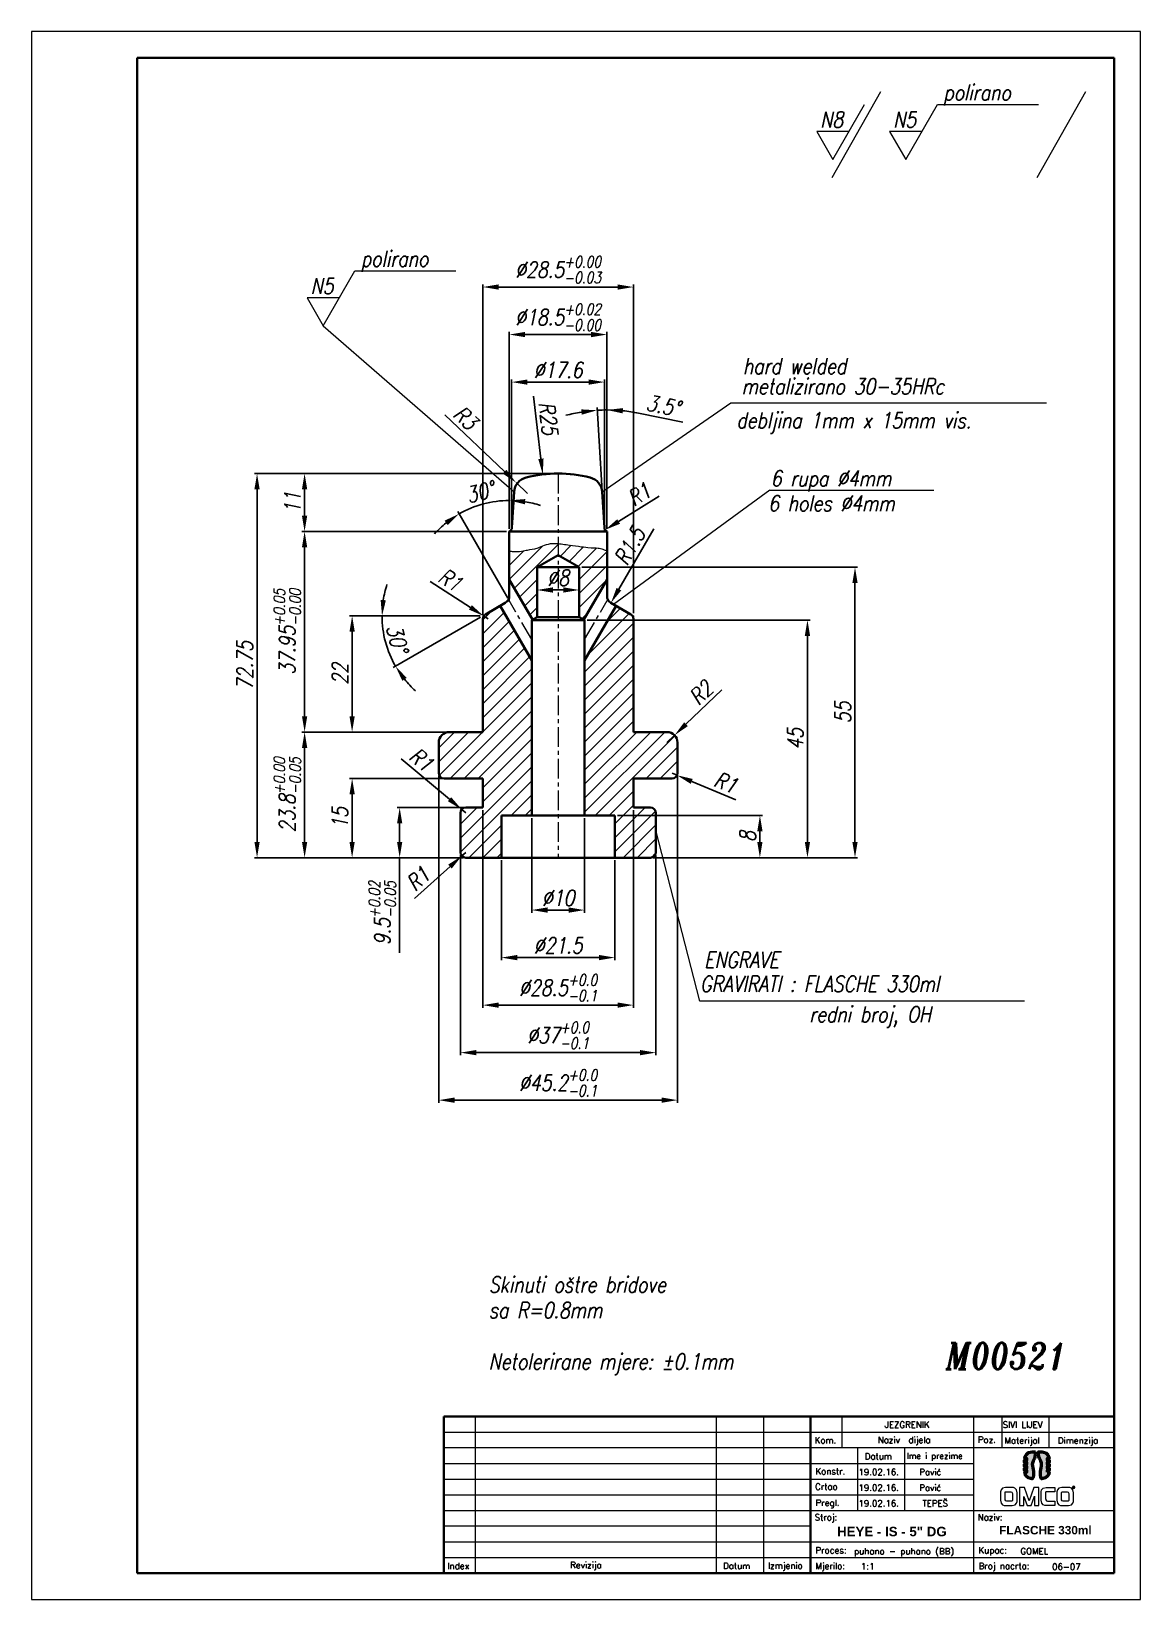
# Model space of a CAD drawing. Extents: x 22 to 232, y 33 to 330.
import ezdxf

# ---------------------------------------------------------------- set-up
doc = ezdxf.new("R2010")
doc.units = 0
doc.header["$LTSCALE"] = 3
doc.header["$MEASUREMENT"] = 0
doc.linetypes.add('CENTER', pattern=[2, 1.25, -0.25, 0.25, -0.25])
doc.linetypes.add('HIDDEN', pattern=[0.375, 0.25, -0.125])
doc.layers.get('0').update_dxf_attribs({"linetype": 'CONTINUOUS', "lineweight": 15})
for name, color, linetype, lineweight in [('1', 1, 'CENTER', 15), ('2', 2, 'HIDDEN', 15), ('3', 3, 'CONTINUOUS', 35), ('4', 5, 'CONTINUOUS', 50), ('8', 251, 'CONTINUOUS', 15)]:
    doc.layers.add(name, color=color, linetype=linetype, lineweight=lineweight)
doc.styles.add('ITALICT', font='ITALICT.shx', dxfattribs={"width": 0.8, "height": 3})
doc.styles.add('ROMANS', font='romans.shx')
doc.styles.get("Standard").update_dxf_attribs({"font": 'isocp.shx', "height": 3})
doc.dimstyles.get("Standard").update_dxf_attribs({"dimtxt": 0.18, "dimasz": 0.18, "dimexe": 0.18, "dimexo": 0.0625, "dimgap": 0.09, "dimtad": 0, "dimtih": 1, "dimtoh": 1, "dimdec": 4, "dimzin": 0, "dimdsep": 46, "dimtxsty": 'Standard', "dimcen": 0.09, "dimadec": 0, "dimazin": 0, "dimtfac": 1, "dimtdec": 4, "dimtofl": 0, "dimtmove": 0, "dimatfit": 3, "dimfxl": 1, "dimtolj": 1, "dimtzin": 0, "dimarcsym": 0})

msp = doc.modelspace()

# ---------------------------------------------------------------- texts
at = {"style": 'ITALICT', "width": 0.8}
for s, height, p in [('polirano', 3, (194.398, 316.945)), ('N8', 3, (171.093, 311.779)), ('N5', 3, (184.895, 311.779)), ('polirano', 3, (84.125, 285.43)), ('N5', 3, (74.623, 280.264)), ('metalizirano 30-35HRc', 3, (156.197, 261.273)), ('debljina 1mm x 15mm vis.', 3, (155.209, 254.841)), ('6 rupa %%C4mm', 3, (161.71, 243.84)), ('GRAVIRATI : FLASCHE 330ml', 3, (148.343, 148.112)), ('         redni broj, OH', 3, (152.905, 142.346)), ('Skinuti oštre bridove ', 3, (108.327, 91.167)), ('sa R=0.8mm', 3, (108.327, 86.31)), ('M00521', 5, (194.846, 76.631)), ('Netolerirane mjere: %%p0.1mm', 3, (108.327, 76.596))]:
    msp.add_text(s, height=height, dxfattribs=at).set_placement(p)
at = {"style": 'ROMANS'}
for s, height, p in [('JEZGRENIK', 1.1878, (183.268, 65.52)), ('SIVI LIJEV', 1.1878, (205.615, 65.52)), ('Kom.', 1.1878, (170.036, 62.59)), ('Naziv  dijela', 1.18776, (181.975, 62.654)), ('Poz.', 1.1878, (200.914, 62.676)), ('Materijal', 1.1878, (205.948, 62.544)), ('Dimenzija', 1.1878, (216.068, 62.547)), ('Datum', 1.1878, (179.502, 59.54)), ('Ime i prezime', 1.12837, (187.439, 59.652)), ('Konstr.', 1.1878, (170.18, 56.698)), ('19.02.16.', 1.1878, (178.323, 56.561)), ('Pavić', 1.1878, (189.822, 56.561)), ('Crtao', 1.1878, (170.101, 53.798)), ('19.02.16.', 1.1878, (178.323, 53.592)), ('Pavić', 1.1878, (189.822, 53.592)), ('Pregl.', 1.1878, (170.18, 50.741)), ('19.02.16.', 1.1878, (178.323, 50.623)), ('TEPEŠ', 1.1878, (190.42, 50.638)), ('Stroj:', 1.1878, (170.018, 48.004)), ('Naziv:', 1.1878, (200.9, 48.004)), ('Proces:', 1.1878, (170.162, 41.744)), ('puhano - puhano (BB)', 1.18776, (177.47, 41.584)), ('Kupac:', 1.1878, (201.043, 41.744)), ('GOMEL', 1.1878, (208.982, 41.584)), ('Index', 1.1878, (100.487, 38.801)), ('Revizija', 1.1878, (123.734, 38.947)), ('Datum', 1.1878, (152.681, 38.811)), ('Izmjenio', 1.1878, (161.181, 38.845)), ('Mjerilo:', 1.1878, (170.162, 38.775)), ('1:1', 1.1878, (178.787, 38.73)), ('Broj nacrta:', 1.18776, (201.051, 38.773)), ('06-07', 1.1878, (214.973, 38.635))]:
    msp.add_text(s, height=height, dxfattribs=at).set_placement(p)
at = {"attachment_point": 1, "style": 'ROMANS'}
for s, insert, char_height, width in [('{\\fArial|b1|i0|c238|p34;HEYE - IS - 5" DG}', (174.257, 46.795), 1.8, 34.0327), ('{\\fArial|b1|i0|c238|p34;FLASCHE 330ml}', (204.944, 46.957), 1.6, 29.83872)]:
    msp.add_mtext(s, dxfattribs=dict(at, insert=insert, char_height=char_height, width=width))
at = {"layer": '8', "style": 'ITALICT', "width": 0.8}
for s, p in [('hard welded', (156.439, 265.1)), ('6 holes %%C4mm', (161.212, 239.12)), ('ENGRAVE', (149.098, 152.656))]:
    msp.add_text(s, height=3, dxfattribs=at).set_placement(p)

# ---------------------------------------------------------------- blocks, each defined once
blk = doc.blocks.new('*D8')
at = {"color": 0, "lineweight": -2, "transparency": 16777216}
for p, q in [((98.85, 189.01), (98.85, 127.09)), ((144.05, 189.01), (144.05, 127.09)), ((101.85, 127.59), (141.05, 127.59))]:
    blk.add_line(p, q, dxfattribs=at)
at = {"color": 0, "transparency": 16777216}
for points in [[(101.85, 128.09), (101.85, 127.09), (98.85, 127.59)], [(141.05, 128.09), (141.05, 127.09), (144.05, 127.59)]]:
    blk.add_solid(points, dxfattribs=at)
at = {"color": 0, "transparency": 16777216, "insert": (121.45, 130.87), "char_height": 3, "attachment_point": 5, "style": 'ITALICT'}
blk.add_mtext('\\A1;%%C45.2{}{\\H0.71x;\\C3;\\S+0.0^ -0.1;}', dxfattribs=at)
blk = doc.blocks.new('*D5')
at = {"color": 0, "lineweight": -2, "transparency": 16777216}
for p, q in [((102.95, 174.01), (102.95, 136.09)), ((139.95, 173.94), (139.95, 136.09)), ((105.95, 136.59), (136.95, 136.59))]:
    blk.add_line(p, q, dxfattribs=at)
at = {"color": 0, "transparency": 16777216}
for points in [[(105.95, 137.09), (105.95, 136.09), (102.95, 136.59)], [(136.95, 137.09), (136.95, 136.09), (139.95, 136.59)]]:
    blk.add_solid(points, dxfattribs=at)
at = {"color": 0, "transparency": 16777216, "insert": (121.45, 139.87), "char_height": 3, "attachment_point": 5, "style": 'ITALICT'}
blk.add_mtext('\\A1;%%C37{}{\\H0.71x;\\C3;\\S+0.0^ -0.1;}', dxfattribs=at)
blk = doc.blocks.new('*D4')
at = {"color": 0, "lineweight": -2, "transparency": 16777216}
for p, q in [((107.2, 182.51), (107.2, 145.09)), ((135.7, 182.51), (135.7, 145.09)), ((110.2, 145.59), (132.7, 145.59))]:
    blk.add_line(p, q, dxfattribs=at)
at = {"color": 0, "transparency": 16777216}
for points in [[(110.2, 146.09), (110.2, 145.09), (107.2, 145.59)], [(132.7, 146.09), (132.7, 145.09), (135.7, 145.59)]]:
    blk.add_solid(points, dxfattribs=at)
at = {"color": 0, "transparency": 16777216, "insert": (121.45, 148.87), "char_height": 3, "attachment_point": 5, "style": 'ITALICT'}
blk.add_mtext('\\A1;%%C28.5{}{\\H0.71x;\\C3;\\S+0.0^ -0.1;}', dxfattribs=at)
blk = doc.blocks.new('*D19')
at = {"color": 0, "lineweight": -2, "transparency": 16777216}
for p, q in [((107.2, 219.53), (107.2, 282.08)), ((110.2, 281.58), (132.7, 281.58)), ((135.7, 219.81), (135.7, 282.08))]:
    blk.add_line(p, q, dxfattribs=at)
at = {"color": 0, "transparency": 16777216}
for points in [[(110.2, 282.08), (110.2, 281.08), (107.2, 281.58)], [(132.7, 282.08), (132.7, 281.08), (135.7, 281.58)]]:
    blk.add_solid(points, dxfattribs=at)
at = {"color": 0, "transparency": 16777216, "insert": (121.45, 284.86), "char_height": 3, "attachment_point": 5, "style": 'ITALICT'}
blk.add_mtext('\\A1;%%C28.5{}{\\H0.71x;\\C3;\\S+0.00^ -0.03;}', dxfattribs=at)
blk = doc.blocks.new('*D16')
at = {"color": 0, "lineweight": -2, "transparency": 16777216}
for p, q in [((91.75, 192.26), (100.89, 184.58)), ((103.95, 182.01), (103.19, 182.65))]:
    blk.add_line(p, q, dxfattribs=at)
at = {"color": 0, "transparency": 16777216}
blk.add_solid([(101.21, 184.96), (100.57, 184.2), (103.19, 182.65)], dxfattribs=at)
at = {"color": 0, "transparency": 16777216, "insert": (95.55, 192.08), "char_height": 3, "attachment_point": 5, "rotation": 319.9481, "style": 'ITALICT'}
blk.add_mtext('\\A1;R1', dxfattribs=at)
blk = doc.blocks.new('*D15')
at = {"color": 0, "lineweight": -2, "transparency": 16777216}
for p, q in [((100.35, 197.31), (72.95, 197.31)), ((73.45, 194.31), (73.45, 176.51)), ((103.45, 173.51), (72.95, 173.51))]:
    blk.add_line(p, q, dxfattribs=at)
at = {"color": 0, "transparency": 16777216}
for points in [[(72.95, 194.31), (73.95, 194.31), (73.45, 197.31)], [(72.95, 176.51), (73.95, 176.51), (73.45, 173.51)]]:
    blk.add_solid(points, dxfattribs=at)
at = {"color": 0, "transparency": 16777216, "insert": (70.16, 185.41), "char_height": 3, "attachment_point": 5, "rotation": 90, "style": 'ITALICT'}
blk.add_mtext('\\A1;23.8{}{\\H0.71x;\\C3;\\S+0.00^ -0.05;}', dxfattribs=at)
blk = doc.blocks.new('*D13')
at = {"color": 0, "lineweight": -2, "transparency": 16777216}
for p, q in [((99.35, 188.51), (81.95, 188.51)), ((82.45, 176.51), (82.45, 185.51)), ((103.45, 173.51), (81.95, 173.51))]:
    blk.add_line(p, q, dxfattribs=at)
at = {"color": 0, "transparency": 16777216}
for points in [[(81.95, 185.51), (82.95, 185.51), (82.45, 188.51)], [(81.95, 176.51), (82.95, 176.51), (82.45, 173.51)]]:
    blk.add_solid(points, dxfattribs=at)
at = {"color": 0, "transparency": 16777216, "insert": (80.15, 181.01), "char_height": 3, "attachment_point": 5, "rotation": 90, "style": 'ITALICT'}
blk.add_mtext('\\A1;15', dxfattribs=at)
blk = doc.blocks.new('*D17')
at = {"color": 0, "lineweight": -2, "transparency": 16777216}
for p, q in [((103.95, 174.51), (103.21, 173.84)), ((94.24, 165.78), (100.98, 171.83))]:
    blk.add_line(p, q, dxfattribs=at)
at = {"color": 0, "transparency": 16777216}
blk.add_solid([(100.64, 172.2), (101.31, 171.46), (103.21, 173.84)], dxfattribs=at)
at = {"color": 0, "transparency": 16777216, "insert": (94.96, 169.51), "char_height": 3, "attachment_point": 5, "rotation": 41.9644, "style": 'ITALICT'}
blk.add_mtext('\\A1;R1', dxfattribs=at)
blk = doc.blocks.new('*D14')
at = {"color": 0, "lineweight": -2, "transparency": 16777216}
for p, q in [((103.45, 183.01), (90.95, 183.01)), ((91.45, 180.01), (91.45, 176.51)), ((103.45, 173.51), (90.95, 173.51)), ((91.45, 173.51), (91.45, 155.48))]:
    blk.add_line(p, q, dxfattribs=at)
at = {"color": 0, "transparency": 16777216}
for points in [[(90.95, 180.01), (91.95, 180.01), (91.45, 183.01)], [(90.95, 176.51), (91.95, 176.51), (91.45, 173.51)]]:
    blk.add_solid(points, dxfattribs=at)
at = {"color": 0, "transparency": 16777216, "insert": (88.16, 163), "char_height": 3, "attachment_point": 5, "rotation": 90, "style": 'ITALICT'}
blk.add_mtext('\\A1;9.5{}{\\H0.71x;\\C3;\\S+0.02^ -0.05;}', dxfattribs=at)
blk = doc.blocks.new('*D7')
at = {"color": 0, "lineweight": -2, "transparency": 16777216}
for p, q in [((106.7, 219.31), (81.95, 219.31)), ((82.45, 200.31), (82.45, 216.31)), ((81.91, 197.31), (82.95, 197.31))]:
    blk.add_line(p, q, dxfattribs=at)
at = {"color": 0, "transparency": 16777216}
for points in [[(81.95, 216.31), (82.95, 216.31), (82.45, 219.31)], [(81.95, 200.31), (82.95, 200.31), (82.45, 197.31)]]:
    blk.add_solid(points, dxfattribs=at)
at = {"color": 0, "transparency": 16777216, "insert": (80.15, 208.31), "char_height": 3, "attachment_point": 5, "rotation": 90, "style": 'ITALICT'}
blk.add_mtext('\\A1;22', dxfattribs=at)
blk = doc.blocks.new('*D10')
at = {"color": 0, "lineweight": -2, "transparency": 16777216}
for p, q in [((126.95, 218.51), (169.15, 218.51)), ((168.65, 176.51), (168.65, 215.51)), ((139.52, 173.51), (169.15, 173.51))]:
    blk.add_line(p, q, dxfattribs=at)
at = {"color": 0, "transparency": 16777216}
for points in [[(168.15, 215.51), (169.15, 215.51), (168.65, 218.51)], [(168.15, 176.51), (169.15, 176.51), (168.65, 173.51)]]:
    blk.add_solid(points, dxfattribs=at)
at = {"color": 0, "transparency": 16777216, "insert": (166.35, 196.01), "char_height": 3, "attachment_point": 5, "rotation": 90, "style": 'ITALICT'}
blk.add_mtext('\\A1;45', dxfattribs=at)
blk = doc.blocks.new('*D9')
at = {"color": 0, "lineweight": -2, "transparency": 16777216}
for p, q in [((152.42, 205.3), (145.65, 198.78)), ((142.05, 195.31), (143.49, 196.7))]:
    blk.add_line(p, q, dxfattribs=at)
at = {"color": 0, "transparency": 16777216}
blk.add_solid([(145.31, 199.14), (146, 198.42), (143.49, 196.7)], dxfattribs=at)
at = {"color": 0, "transparency": 16777216, "insert": (148.52, 204.74), "char_height": 3, "attachment_point": 5, "rotation": 43.96, "style": 'ITALICT'}
blk.add_mtext('\\A1;R2', dxfattribs=at)
blk = doc.blocks.new('*D1')
at = {"color": 0, "lineweight": -2, "transparency": 16777216}
for p, q in [((111.7, 235.26), (72.95, 235.26)), ((73.45, 200.31), (73.45, 232.26)), ((100.35, 197.31), (72.95, 197.31))]:
    blk.add_line(p, q, dxfattribs=at)
at = {"color": 0, "transparency": 16777216}
for points in [[(72.95, 232.26), (73.95, 232.26), (73.45, 235.26)], [(72.95, 200.31), (73.95, 200.31), (73.45, 197.31)]]:
    blk.add_solid(points, dxfattribs=at)
at = {"color": 0, "transparency": 16777216, "insert": (70.16, 216.28), "char_height": 3, "attachment_point": 5, "rotation": 90, "style": 'ITALICT'}
blk.add_mtext('\\A1;37.95{}{\\H0.71x;\\C3;\\S+0.05^ -0.00;}', dxfattribs=at)
blk = doc.blocks.new('*D2')
at = {"color": 0, "lineweight": -2, "transparency": 16777216}
for p, q in [((132.7, 181.51), (160.15, 181.51)), ((159.65, 176.51), (159.65, 178.51)), ((139.45, 173.51), (160.15, 173.51))]:
    blk.add_line(p, q, dxfattribs=at)
at = {"color": 0, "transparency": 16777216}
for points in [[(159.15, 178.51), (160.15, 178.51), (159.65, 181.51)], [(159.15, 176.51), (160.15, 176.51), (159.65, 173.51)]]:
    blk.add_solid(points, dxfattribs=at)
at = {"color": 0, "transparency": 16777216, "insert": (157.35, 177.51), "char_height": 3, "attachment_point": 5, "rotation": 90, "style": 'ITALICT'}
blk.add_mtext('\\A1;8', dxfattribs=at)
blk = doc.blocks.new('*D3')
at = {"color": 0, "lineweight": -2, "transparency": 16777216}
for p, q in [((110.7, 173.01), (110.7, 154.09)), ((132.2, 173.01), (132.2, 154.09)), ((113.7, 154.59), (129.2, 154.59))]:
    blk.add_line(p, q, dxfattribs=at)
at = {"color": 0, "transparency": 16777216}
for points in [[(113.7, 155.09), (113.7, 154.09), (110.7, 154.59)], [(129.2, 155.09), (129.2, 154.09), (132.2, 154.59)]]:
    blk.add_solid(points, dxfattribs=at)
at = {"color": 0, "transparency": 16777216, "insert": (121.45, 156.89), "char_height": 3, "attachment_point": 5, "style": 'ITALICT'}
blk.add_mtext('\\A1;%%c21.5', dxfattribs=at)
blk = doc.blocks.new('*D6')
at = {"color": 0, "lineweight": -2, "transparency": 16777216}
for p, q in [((125.95, 228.51), (178.15, 228.51)), ((177.65, 176.51), (177.65, 225.51)), ((139.45, 173.51), (178.15, 173.51))]:
    blk.add_line(p, q, dxfattribs=at)
at = {"color": 0, "transparency": 16777216}
for points in [[(177.15, 225.51), (178.15, 225.51), (177.65, 228.51)], [(177.15, 176.51), (178.15, 176.51), (177.65, 173.51)]]:
    blk.add_solid(points, dxfattribs=at)
at = {"color": 0, "transparency": 16777216, "insert": (175.35, 201.01), "char_height": 3, "attachment_point": 5, "rotation": 90, "style": 'ITALICT'}
blk.add_mtext('\\A1;55', dxfattribs=at)
blk = doc.blocks.new('*D11')
at = {"color": 0, "lineweight": -2, "transparency": 16777216}
blk.add_line((120.45, 224.21), (122.45, 224.21), dxfattribs=at)
at = {"color": 0, "transparency": 16777216}
for points in [[(120.45, 224.71), (120.45, 223.71), (117.45, 224.21)], [(122.45, 224.71), (122.45, 223.71), (125.45, 224.21)]]:
    blk.add_solid(points, dxfattribs=at)
at = {"color": 0, "transparency": 16777216, "insert": (121.45, 226.51), "char_height": 3, "attachment_point": 5, "style": 'ITALICT'}
blk.add_mtext('\\A1;%%c8', dxfattribs=at)
blk = doc.blocks.new('*D12')
at = {"color": 0, "lineweight": -2, "transparency": 16777216}
for p, q in [((116.45, 181.01), (116.45, 163.09)), ((126.45, 181.01), (126.45, 163.09)), ((119.45, 163.59), (123.45, 163.59))]:
    blk.add_line(p, q, dxfattribs=at)
at = {"color": 0, "transparency": 16777216}
for points in [[(119.45, 164.09), (119.45, 163.09), (116.45, 163.59)], [(123.45, 164.09), (123.45, 163.09), (126.45, 163.59)]]:
    blk.add_solid(points, dxfattribs=at)
at = {"color": 0, "transparency": 16777216, "insert": (121.45, 165.89), "char_height": 3, "attachment_point": 5, "style": 'ITALICT'}
blk.add_mtext('\\A1;%%c10', dxfattribs=at)
blk = doc.blocks.new('*D18')
at = {"color": 0, "lineweight": -2, "transparency": 16777216}
for p, q in [((143.05, 189.51), (143.97, 189.12)), ((155.09, 184.44), (146.74, 187.95))]:
    blk.add_line(p, q, dxfattribs=at)
at = {"color": 0, "transparency": 16777216}
blk.add_solid([(146.93, 188.42), (146.55, 187.49), (143.97, 189.12)], dxfattribs=at)
at = {"color": 0, "transparency": 16777216, "insert": (153.19, 187.74), "char_height": 3, "attachment_point": 5, "rotation": 337.1717, "style": 'ITALICT'}
blk.add_mtext('\\A1;R1', dxfattribs=at)
blk = doc.blocks.new('*D20')
at = {"color": 0, "lineweight": -2, "transparency": 16777216}
for p, q in [((112.2, 235.76), (112.2, 273.08)), ((115.2, 272.58), (127.7, 272.58)), ((130.7, 235.76), (130.7, 273.08))]:
    blk.add_line(p, q, dxfattribs=at)
at = {"color": 0, "transparency": 16777216}
for points in [[(115.2, 273.08), (115.2, 272.08), (112.2, 272.58)], [(127.7, 273.08), (127.7, 272.08), (130.7, 272.58)]]:
    blk.add_solid(points, dxfattribs=at)
at = {"color": 0, "transparency": 16777216, "insert": (121.45, 275.86), "char_height": 3, "attachment_point": 5, "style": 'ITALICT'}
blk.add_mtext('\\A1;%%c18.5{}{\\H0.71x;\\C3;\\S+0.02^ -0.00;}', dxfattribs=at)
blk = doc.blocks.new('*D21')
at = {"color": 0, "lineweight": -2, "transparency": 16777216}
for p, q in [((120.95, 246.26), (72.95, 246.26)), ((73.45, 243.26), (73.45, 238.26)), ((111.7, 235.26), (72.95, 235.26))]:
    blk.add_line(p, q, dxfattribs=at)
at = {"color": 0, "transparency": 16777216}
for points in [[(72.95, 243.26), (73.95, 243.26), (73.45, 246.26)], [(72.95, 238.26), (73.95, 238.26), (73.45, 235.26)]]:
    blk.add_solid(points, dxfattribs=at)
at = {"color": 0, "transparency": 16777216, "insert": (71.15, 240.76), "char_height": 3, "attachment_point": 5, "rotation": 90, "style": 'ITALICT'}
blk.add_mtext('\\A1;11', dxfattribs=at)
blk = doc.blocks.new('*D22')
at = {"color": 0, "lineweight": -2, "transparency": 16777216}
for p, q in [((120.95, 246.26), (63.95, 246.26)), ((64.45, 243.26), (64.45, 176.51)), ((103.45, 173.51), (63.95, 173.51))]:
    blk.add_line(p, q, dxfattribs=at)
at = {"color": 0, "transparency": 16777216}
for points in [[(63.95, 243.26), (64.95, 243.26), (64.45, 246.26)], [(63.95, 176.51), (64.95, 176.51), (64.45, 173.51)]]:
    blk.add_solid(points, dxfattribs=at)
at = {"color": 0, "transparency": 16777216, "insert": (62.15, 209.88), "char_height": 3, "attachment_point": 5, "rotation": 90, "style": 'ITALICT'}
blk.add_mtext('\\A1;72.75', dxfattribs=at)
blk = doc.blocks.new('*D23')
at = {"color": 0, "lineweight": -2, "transparency": 16777216}
for p, q in [((112.65, 235.76), (112.65, 264.08)), ((115.65, 263.58), (127.25, 263.58)), ((130.25, 235.76), (130.25, 264.08))]:
    blk.add_line(p, q, dxfattribs=at)
at = {"color": 0, "transparency": 16777216}
for points in [[(115.65, 264.08), (115.65, 263.08), (112.65, 263.58)], [(127.25, 264.08), (127.25, 263.08), (130.25, 263.58)]]:
    blk.add_solid(points, dxfattribs=at)
at = {"color": 0, "transparency": 16777216, "insert": (121.45, 265.88), "char_height": 3, "attachment_point": 5, "style": 'ITALICT'}
blk.add_mtext('\\A1;%%c17.6', dxfattribs=at)
blk = doc.blocks.new('*D24')
at = {"color": 0, "lineweight": -2, "transparency": 16777216}
for p, q in [((97.25, 225.83), (104.85, 220.91)), ((108.2, 218.73), (107.36, 219.27))]:
    blk.add_line(p, q, dxfattribs=at)
at = {"color": 0, "transparency": 16777216}
blk.add_solid([(105.12, 221.32), (104.57, 220.49), (107.36, 219.27)], dxfattribs=at)
at = {"color": 0, "transparency": 16777216, "insert": (101.04, 226.11), "char_height": 3, "attachment_point": 5, "rotation": 327.0466, "style": 'ITALICT'}
blk.add_mtext('\\A1;R1', dxfattribs=at)
blk = doc.blocks.new('*D25')
at = {"color": 0, "lineweight": -2, "transparency": 16777216}
for p, q in [((106.56, 219.31), (87.61, 219.31)), ((106.77, 219.06), (90.23, 209.51))]:
    blk.add_line(p, q, dxfattribs=at)
for start, end in [(161.9779, 170.9889), (180, 210), (219.0111, 228.0221)]:
    blk.add_arc((107.2, 219.31), 19.09, start, end, dxfattribs=at)
at = {"color": 0, "transparency": 16777216}
for points in [[(88.84, 222.26), (87.85, 222.34), (88.11, 219.31)], [(91.95, 207), (92.78, 207.57), (90.67, 209.76)]]:
    blk.add_solid(points, dxfattribs=at)
at = {"color": 0, "transparency": 16777216, "insert": (90.98, 214.96), "char_height": 3, "attachment_point": 5, "rotation": 285, "style": 'ITALICT'}
blk.add_mtext('\\A1;30°', dxfattribs=at)
blk = doc.blocks.new('*D57')
at = {"color": 0, "lineweight": -2, "transparency": 16777216}
blk.add_line((116.8, 260.9), (118.19, 249.07), dxfattribs=at)
at = {"color": 0, "transparency": 16777216}
blk.add_solid([(118.69, 249.12), (117.69, 249.01), (118.54, 246.09)], dxfattribs=at)
at = {"color": 0, "transparency": 16777216, "insert": (119.61, 256.74), "char_height": 3, "attachment_point": 5, "rotation": 276.6904, "style": 'ITALICT'}
blk.add_mtext('\\A1;R25', dxfattribs=at)
blk = doc.blocks.new('*D58')
at = {"color": 0, "lineweight": -2, "transparency": 16777216}
for p, q in [((100.01, 257.37), (111.31, 246.62)), ((115.65, 242.48), (113.48, 244.55))]:
    blk.add_line(p, q, dxfattribs=at)
at = {"color": 0, "transparency": 16777216}
blk.add_solid([(111.65, 246.98), (110.96, 246.25), (113.48, 244.55)], dxfattribs=at)
at = {"color": 0, "transparency": 16777216, "insert": (103.92, 256.83), "char_height": 3, "attachment_point": 5, "rotation": 316.4012, "style": 'ITALICT'}
blk.add_mtext('\\A1;R3', dxfattribs=at)
blk = doc.blocks.new('*D59')
at = {"color": 0, "lineweight": -2, "transparency": 16777216}
for p, q in [((130.17, 236.56), (128.82, 258.74)), ((130.7, 235.76), (130.7, 258.8)), ((136.67, 257.71), (145.08, 256.02))]:
    blk.add_line(p, q, dxfattribs=at)
for start, end in [(99.1568, 104.8136), (90, 93.5), (78.6726, 90), (78.6864, 84.3432)]:
    blk.add_arc((130.7, 227.9), 30.4, start, end, dxfattribs=at)
at = {"color": 0, "transparency": 16777216}
for points in [[(125.81, 258.41), (125.92, 257.41), (128.85, 258.24)], [(133.67, 257.65), (133.72, 258.65), (130.7, 258.3)]]:
    blk.add_solid(points, dxfattribs=at)
at = {"color": 0, "transparency": 16777216, "insert": (141.33, 259.12), "char_height": 3, "attachment_point": 5, "rotation": 348.6726, "style": 'ITALICT'}
blk.add_mtext('\\A1;3.5°', dxfattribs=at)
blk = doc.blocks.new('*D60')
at = {"color": 0, "lineweight": -2, "transparency": 16777216}
for p, q in [((112.2, 235.76), (112.2, 241.67)), ((111.95, 222.63), (102.47, 239.06))]:
    blk.add_line(p, q, dxfattribs=at)
for start, end in [(90, 120), (71.8638, 80.9319), (129.0681, 138.1362)]:
    blk.add_arc((112.2, 222.19), 18.97, start, end, dxfattribs=at)
at = {"color": 0, "transparency": 16777216}
for points in [[(115.15, 240.43), (115.23, 241.43), (112.2, 241.17)], [(99.96, 237.34), (100.53, 236.51), (102.72, 238.63)]]:
    blk.add_solid(points, dxfattribs=at)
at = {"color": 0, "transparency": 16777216, "insert": (106.7, 242.74), "char_height": 3, "attachment_point": 5, "rotation": 15, "style": 'ITALICT'}
blk.add_mtext('\\A1;30°', dxfattribs=at)
blk = doc.blocks.new('*D61')
at = {"color": 0, "lineweight": -2, "transparency": 16777216}
blk.add_line((139.54, 235.77), (132.95, 224.36), dxfattribs=at)
at = {"color": 0, "transparency": 16777216}
blk.add_solid([(132.52, 224.61), (133.39, 224.11), (131.45, 221.76)], dxfattribs=at)
at = {"color": 0, "transparency": 16777216, "insert": (135, 232.51), "char_height": 3, "attachment_point": 5, "rotation": 60, "style": 'ITALICT'}
blk.add_mtext('\\A1;R1.5', dxfattribs=at)
blk = doc.blocks.new('*D62')
at = {"color": 0, "lineweight": -2, "transparency": 16777216}
blk.add_line((140.6, 241.95), (132.9, 237.18), dxfattribs=at)
at = {"color": 0, "transparency": 16777216}
blk.add_solid([(132.64, 237.6), (133.17, 236.75), (130.35, 235.6)], dxfattribs=at)
at = {"color": 0, "transparency": 16777216, "insert": (136.81, 242.31), "char_height": 3, "attachment_point": 5, "rotation": 31.7877, "style": 'ITALICT'}
blk.add_mtext('\\A1;R1', dxfattribs=at)

# ---------------------------------------------------------------- dimensions: what is measured, and where the dimension line sits
for base, p1, p2, text, override, picture, middle in [((135.703, 281.579), (107.203, 219.03), (135.703, 219.307), '%%C<>{}{\\H0.71x;\\C3;\\S+0.00^ -0.03;}', {"dimtxt": 3, "dimasz": 3, "dimexe": 0.5, "dimexo": 0.5, "dimgap": 0.8, "dimtad": 1, "dimtih": 0, "dimtoh": 0, "dimdec": 2, "dimzin": 8, "dimtxsty": 'ITALICT', "dimcen": 0, "dimtp": 0, "dimtm": 0.03, "dimtdec": 2, "dimtofl": 1, "dimtmove": 0, "dimtvp": 13.888889, "dimtzin": 0}, '*D19', (121.453, 281.579)), ((130.703, 272.579), (112.203, 235.257), (130.703, 235.257), '%%c<>{}{\\H0.71x;\\C3;\\S+0.02^ -0.00;}', {"dimtxt": 3, "dimasz": 3, "dimexe": 0.5, "dimexo": 0.5, "dimgap": 0.8, "dimtad": 1, "dimtih": 0, "dimtoh": 0, "dimdec": 2, "dimzin": 8, "dimtxsty": 'ITALICT', "dimcen": 0, "dimtp": 0.02, "dimtm": 0, "dimtdec": 2, "dimtofl": 1, "dimtmove": 0, "dimtvp": 13.888889, "dimtzin": 0}, '*D20', (121.453, 272.579)), ((130.253, 263.579), (112.653, 235.257), (130.253, 235.257), '%%c<>', {"dimtxt": 3, "dimasz": 3, "dimexe": 0.5, "dimexo": 0.5, "dimgap": 0.8, "dimtad": 1, "dimtih": 0, "dimtoh": 0, "dimdec": 2, "dimzin": 8, "dimtxsty": 'ITALICT', "dimcen": 0, "dimtp": 0.02, "dimtm": 0, "dimtdec": 2, "dimtofl": 1, "dimtmove": 0, "dimtvp": 13.888889, "dimtzin": 0}, '*D23', (121.453, 263.579)), ((125.453, 224.205), (117.453, 224.205), (125.453, 224.205), '%%c<>', {"dimtxt": 3, "dimasz": 3, "dimexe": 0.5, "dimexo": 0.5, "dimgap": 0.8, "dimtad": 1, "dimtih": 0, "dimtoh": 0, "dimdec": 2, "dimzin": 8, "dimtxsty": 'ITALICT', "dimcen": 0, "dimtdec": 2, "dimtofl": 1, "dimtvp": 13.888889, "dimtzin": 8}, '*D11', (121.453, 224.205)), ((144.053, 127.588), (98.853, 189.507), (144.053, 189.507), '%%C<>{}{\\H0.71x;\\C3;\\S+0.0^ -0.1;}', {"dimtxt": 3, "dimasz": 3, "dimexe": 0.5, "dimexo": 0.5, "dimgap": 0.8, "dimtad": 1, "dimtih": 0, "dimtoh": 0, "dimdec": 2, "dimzin": 8, "dimtxsty": 'ITALICT', "dimcen": 0, "dimtol": 0, "dimlim": 0, "dimtp": 0, "dimtm": 0, "dimtfac": 1, "dimtdec": 2, "dimtofl": 1, "dimtmove": 0, "dimtvp": 13.888889, "dimtolj": 1, "dimtzin": 0}, '*D8', (121.453, 127.588)), ((135.703, 145.588), (107.203, 183.007), (135.703, 183.007), '%%C<>{}{\\H0.71x;\\C3;\\S+0.0^ -0.1;}', {"dimtxt": 3, "dimasz": 3, "dimexe": 0.5, "dimexo": 0.5, "dimgap": 0.8, "dimtad": 1, "dimtih": 0, "dimtoh": 0, "dimdec": 2, "dimzin": 8, "dimtxsty": 'ITALICT', "dimcen": 0, "dimtp": 0, "dimtm": 0.1, "dimtdec": 1, "dimtofl": 1, "dimtmove": 0, "dimtvp": 13.888889, "dimtzin": 0}, '*D4', (121.453, 145.588)), ((139.953, 136.588), (102.953, 174.507), (139.953, 174.444), '%%C<>{}{\\H0.71x;\\C3;\\S+0.0^ -0.1;}', {"dimtxt": 3, "dimasz": 3, "dimexe": 0.5, "dimexo": 0.5, "dimgap": 0.8, "dimtad": 1, "dimtih": 0, "dimtoh": 0, "dimdec": 2, "dimzin": 8, "dimtxsty": 'ITALICT', "dimcen": 0, "dimtol": 0, "dimlim": 0, "dimtp": 0, "dimtm": 0, "dimtfac": 1, "dimtdec": 2, "dimtofl": 1, "dimtmove": 0, "dimtvp": 13.888889, "dimtolj": 1, "dimtzin": 0}, '*D5', (121.453, 136.588)), ((132.203, 154.588), (110.703, 173.507), (132.203, 173.507), '%%c<>', {"dimtxt": 3, "dimasz": 3, "dimexe": 0.5, "dimexo": 0.5, "dimgap": 0.8, "dimtad": 1, "dimtih": 0, "dimtoh": 0, "dimdec": 2, "dimzin": 8, "dimtxsty": 'ITALICT', "dimcen": 0, "dimtdec": 2, "dimtofl": 1, "dimtmove": 0, "dimtvp": 13.888889, "dimtzin": 8}, '*D3', (121.453, 154.588))]:
    dim = msp.add_linear_dim(base=base, p1=p1, p2=p2, text=text, dimstyle='Standard', override=override)
    dim.commit()
    dim.dimension.update_dxf_attribs({"geometry": picture, "text_midpoint": middle, "dimtype": 160})
for base, line1, line2, override, picture, middle in [((129.465, 258.273), ((130.253, 235.257), (130.204, 236.062)), ((130.703, 235.257), (130.703, 223.06)), {"dimtxt": 3, "dimasz": 3, "dimexe": 0.5, "dimexo": 0.5, "dimgap": 0.8, "dimtad": 1, "dimtih": 0, "dimtoh": 0, "dimdec": 2, "dimzin": 8, "dimtxsty": 'ITALICT', "dimcen": 0, "dimadec": 1, "dimtdec": 2, "dimtofl": 1, "dimtvp": 13.888889}, '*D59', (141.328, 259.119)), ((108.908, 240.88), ((112.203, 235.257), (112.203, 223.06)), ((116.453, 214.832), (112.203, 222.194)), {"dimtxt": 3, "dimasz": 3, "dimexe": 0.5, "dimexo": 0.5, "dimgap": 0.8, "dimtad": 1, "dimtih": 0, "dimtoh": 0, "dimdec": 2, "dimzin": 8, "dimtxsty": 'ITALICT', "dimcen": 0, "dimtdec": 2, "dimtofl": 1, "dimtvp": 13.888889, "dimtzin": 8}, '*D60', (106.697, 242.744)), ((88.398, 215.991), ((107.203, 219.307), (107.063, 219.307)), ((107.203, 219.307), (107.703, 219.595)), {"dimtxt": 3, "dimasz": 3, "dimexe": 0.5, "dimexo": 0.5, "dimgap": 0.8, "dimtad": 1, "dimtih": 0, "dimtoh": 0, "dimdec": 2, "dimzin": 8, "dimtxsty": 'ITALICT', "dimcen": 0, "dimtdec": 2, "dimtofl": 1, "dimtvp": 13.888889, "dimtzin": 8}, '*D25', (90.98, 214.96))]:
    dim = msp.add_angular_dim_2l(base=base, line1=line1, line2=line2, dimstyle='Standard', override=override)
    dim.commit()
    dim.dimension.update_dxf_attribs({"geometry": picture, "text_midpoint": middle})
for center, mpoint, picture, middle in [((115.65, 242.478), (113.478, 244.547), '*D58', (102.33, 255.162)), ((131.202, 236.123), (130.352, 235.597), '*D62', (138.026, 240.353)), ((132.203, 223.06), (131.453, 221.761), '*D61', (136.996, 231.361))]:
    dim = msp.add_radius_dim(center=center, mpoint=mpoint, dimstyle='Standard', override={"dimtxt": 3, "dimasz": 3, "dimexe": 0.5, "dimexo": 0.5, "dimgap": 0.8, "dimtad": 1, "dimtih": 0, "dimtoh": 0, "dimdec": 2, "dimzin": 8, "dimtxsty": 'ITALICT', "dimcen": 0, "dimtdec": 2, "dimtofl": 1, "dimtvp": 13.888889, "dimtzin": 8})
    dim.commit()
    dim.dimension.update_dxf_attribs({"geometry": picture, "text_midpoint": middle, "dimtype": 164})
for center, mpoint, override, picture, middle in [((121.453, 221.257), (118.54, 246.087), {"dimtxt": 3, "dimasz": 3, "dimexe": 0.5, "dimexo": 0.5, "dimgap": 0.8, "dimtad": 1, "dimtih": 0, "dimtoh": 0, "dimdec": 2, "dimzin": 8, "dimtxsty": 'ITALICT', "dimcen": 0, "dimtdec": 2, "dimtvp": 13.888889}, '*D57', (119.606, 256.74)), ((108.203, 218.729), (107.364, 219.273), {"dimtxt": 3, "dimasz": 3, "dimexe": 0.5, "dimexo": 0.5, "dimgap": 0.8, "dimtad": 1, "dimtih": 0, "dimtoh": 0, "dimdec": 2, "dimzin": 8, "dimtxsty": 'ITALICT', "dimcen": 0, "dimtdec": 2, "dimtofl": 1, "dimtvp": 13.888889, "dimtzin": 8}, '*D24', (101.039, 226.114)), ((143.053, 189.507), (143.975, 189.119), {"dimtxt": 3, "dimasz": 3, "dimexe": 0.5, "dimexo": 0.5, "dimgap": 0.8, "dimtad": 1, "dimtih": 0, "dimtoh": 0, "dimdec": 2, "dimzin": 8, "dimtxsty": 'ITALICT', "dimcen": 0, "dimtdec": 2, "dimtofl": 1, "dimtvp": 13.888889, "dimtzin": 8}, '*D18', (153.188, 187.736))]:
    dim = msp.add_radius_dim(center=center, mpoint=mpoint, dimstyle='Standard', override=override)
    dim.commit()
    dim.dimension.update_dxf_attribs({"geometry": picture, "text_midpoint": middle})
for base, p1, p2, picture, middle in [((64.447, 173.507), (121.453, 246.257), (103.953, 173.507), '*D22', (64.447, 209.882)), ((177.651, 228.507), (138.953, 173.507), (125.453, 228.507), '*D6', (177.651, 201.007)), ((168.651, 218.507), (139.015, 173.507), (126.453, 218.507), '*D10', (168.651, 196.007)), ((82.447, 188.507), (103.953, 173.507), (99.853, 188.507), '*D13', (82.447, 181.007))]:
    dim = msp.add_linear_dim(base=base, p1=p1, p2=p2, angle=90, dimstyle='Standard', override={"dimtxt": 3, "dimasz": 3, "dimexe": 0.5, "dimexo": 0.5, "dimgap": 0.8, "dimtad": 1, "dimtih": 0, "dimtoh": 0, "dimdec": 2, "dimzin": 8, "dimtxsty": 'ITALICT', "dimcen": 0, "dimtdec": 2, "dimtofl": 1, "dimtmove": 0, "dimtvp": 13.888889, "dimtzin": 8})
    dim.commit()
    dim.dimension.update_dxf_attribs({"geometry": picture, "text_midpoint": middle, "dimtype": 160})
for base, p1, p2, override, picture, middle in [((73.447, 235.257), (121.453, 246.257), (112.203, 235.257), {"dimtxt": 3, "dimasz": 3, "dimexe": 0.5, "dimexo": 0.5, "dimgap": 0.8, "dimtad": 1, "dimtih": 0, "dimtoh": 0, "dimdec": 2, "dimzin": 8, "dimtxsty": 'ITALICT', "dimcen": 0, "dimtdec": 2, "dimtofl": 1, "dimtvp": 13.888889, "dimtzin": 8}, '*D21', (71.147, 240.757)), ((159.651, 181.507), (138.953, 173.507), (132.203, 181.507), {"dimtxt": 3, "dimasz": 3, "dimexe": 0.5, "dimexo": 0.5, "dimgap": 0.8, "dimtad": 1, "dimtih": 0, "dimtoh": 0, "dimdec": 2, "dimzin": 8, "dimtxsty": 'ITALICT', "dimcen": 0, "dimtdec": 2, "dimtofl": 1, "dimtmove": 0, "dimtvp": 13.888889, "dimtzin": 8}, '*D2', (157.351, 177.507))]:
    dim = msp.add_linear_dim(base=base, p1=p1, p2=p2, angle=90, dimstyle='Standard', override=override)
    dim.commit()
    dim.dimension.update_dxf_attribs({"geometry": picture, "text_midpoint": middle})
for base, p2, text, override, picture, middle in [((73.447, 235.257), (112.203, 235.257), '<>{}{\\H0.71x;\\C3;\\S+0.05^ -0.00;}', {"dimtxt": 3, "dimasz": 3, "dimexe": 0.5, "dimexo": 0.5, "dimgap": 0.8, "dimtad": 1, "dimtih": 0, "dimtoh": 0, "dimdec": 2, "dimzin": 8, "dimtxsty": 'ITALICT', "dimcen": 0, "dimtp": 0.05, "dimtm": 0, "dimtdec": 2, "dimtofl": 1, "dimtvp": 13.888889, "dimtzin": 0}, '*D1', (73.447, 216.282)), ((73.447, 173.507), (103.953, 173.507), '<>{}{\\H0.71x;\\C3;\\S+0.00^ -0.05;}', {"dimtxt": 3, "dimasz": 3, "dimexe": 0.5, "dimexo": 0.5, "dimgap": 0.8, "dimtad": 1, "dimtih": 0, "dimtoh": 0, "dimdec": 2, "dimzin": 8, "dimtxsty": 'ITALICT', "dimcen": 0, "dimtp": 0, "dimtm": 0.05, "dimtdec": 2, "dimtofl": 1, "dimtmove": 0, "dimtvp": 13.888889, "dimtzin": 0}, '*D15', (73.447, 185.407))]:
    dim = msp.add_linear_dim(base=base, p1=(100.853, 197.307), p2=p2, angle=90, text=text, dimstyle='Standard', override=override)
    dim.commit()
    dim.dimension.update_dxf_attribs({"geometry": picture, "text_midpoint": middle, "dimtype": 160})
for base, p1, p2, text, override, picture, middle in [((82.447, 219.307), (81.406, 197.307), (107.203, 219.307), '22', {"dimtxt": 3, "dimasz": 3, "dimexe": 0.5, "dimexo": 0.5, "dimgap": 0.8, "dimtad": 1, "dimtih": 0, "dimtoh": 0, "dimdec": 2, "dimzin": 8, "dimtxsty": 'ITALICT', "dimcen": 0, "dimtdec": 2, "dimtofl": 1, "dimtvp": 13.888889, "dimtzin": 8}, '*D7', (80.147, 208.307)), ((91.447, 173.507), (103.953, 183.007), (103.953, 173.507), '<>{}{\\H0.71x;\\C3;\\S+0.02^ -0.05;}', {"dimtxt": 3, "dimasz": 3, "dimexe": 0.5, "dimexo": 0.5, "dimgap": 0.8, "dimtad": 1, "dimtih": 0, "dimtoh": 0, "dimdec": 2, "dimzin": 8, "dimtxsty": 'ITALICT', "dimcen": 0, "dimtp": 0.02, "dimtm": 0.05, "dimtdec": 2, "dimtofl": 1, "dimtmove": 0, "dimtvp": 13.888889, "dimtzin": 0}, '*D14', (88.162, 162.995))]:
    dim = msp.add_linear_dim(base=base, p1=p1, p2=p2, angle=90, text=text, dimstyle='Standard', override=override)
    dim.commit()
    dim.dimension.update_dxf_attribs({"geometry": picture, "text_midpoint": middle})
for center, mpoint, text, picture, middle in [((142.053, 195.307), (143.493, 196.695), 'R2', '*D9', (150.115, 203.081)), ((103.953, 174.507), (103.209, 173.838), 'R1', '*D17', (96.496, 167.801))]:
    dim = msp.add_radius_dim(center=center, mpoint=mpoint, text=text, dimstyle='Standard', override={"dimtxt": 3, "dimasz": 3, "dimexe": 0.5, "dimexo": 0.5, "dimgap": 0.8, "dimtad": 1, "dimtih": 0, "dimtoh": 0, "dimdec": 2, "dimzin": 8, "dimtxsty": 'ITALICT', "dimcen": 0, "dimtdec": 2, "dimtofl": 1, "dimtvp": 13.888889, "dimtzin": 8})
    dim.commit()
    dim.dimension.update_dxf_attribs({"geometry": picture, "text_midpoint": middle})
dim = msp.add_radius_dim(center=(103.953, 182.007), mpoint=(103.188, 182.65), text='R1', dimstyle='Standard', override={"dimtxt": 3, "dimasz": 3, "dimexe": 0.5, "dimexo": 0.5, "dimgap": 0.8, "dimtad": 1, "dimtih": 0, "dimtoh": 0, "dimdec": 2, "dimzin": 8, "dimtxsty": 'ITALICT', "dimcen": 0, "dimtdec": 2, "dimtofl": 1, "dimtvp": 13.888889, "dimtzin": 8})
dim.commit()
dim.dimension.update_dxf_attribs({"geometry": '*D16', "text_midpoint": (94.069, 190.316), "dimtype": 164})
dim = msp.add_linear_dim(base=(126.453, 163.588), p1=(116.453, 181.507), p2=(126.453, 181.507), text='%%c<>', dimstyle='Standard', override={"dimtxt": 3, "dimasz": 3, "dimexe": 0.5, "dimexo": 0.5, "dimgap": 0.8, "dimtad": 1, "dimtih": 0, "dimtoh": 0, "dimdec": 2, "dimzin": 8, "dimtxsty": 'ITALICT', "dimcen": 0, "dimtdec": 2, "dimtofl": 1, "dimtmove": 0, "dimtvp": 13.888889, "dimtzin": 8})
dim.commit()
dim.dimension.update_dxf_attribs({"geometry": '*D12', "text_midpoint": (121.453, 165.888)})

# ---------------------------------------------------------------- hatches: boundary and pattern name
at = {"layer": '4'}
h = msp.add_hatch(color=142, dxfattribs=at)
edge = h.paths.add_edge_path()
edge.add_spline(control_points=[(209.784, 57.135), (209.784, 57.135), (209.784, 57.135), (209.784, 57.135), (209.784, 57.135), (209.916, 55.965), (210.95, 55.905), (211.102, 55.905), (211.102, 55.905), (211.102, 55.905), (211.217, 55.905), (211.217, 55.905), (211.217, 55.905), (211.76, 56.685), (211.213, 57.822), (211.213, 58.635), (211.213, 58.635), (211.213, 59.274), (211.775, 59.445), (211.837, 60.976), (211.837, 60.976), (211.188, 60.976), (211.188, 60.976), (211.188, 60.976), (210.094, 60.976), (209.844, 60.132), (209.787, 59.747)], knot_values=[0.8095238, 0.8095238, 0.8095238, 0.8095238, 0.8333333, 0.8333333, 0.8333333, 0.8334333, 0.8571429, 0.8571429, 0.8571429, 0.8572429, 0.9047619, 0.9047619, 0.9047619, 0.9048619, 0.952381, 0.952381, 0.952381, 0.952481, 1, 1, 1, 1.047619, 1.047619, 1.047619, 1.047719, 1.0952381, 1.0952381, 1.0952381, 1.0952381], degree=3, periodic=0)
edge.add_spline(control_points=[(209.787, 59.747), (209.787, 59.747), (210.158, 59.747), (210.158, 59.747)], knot_values=[0.0952381, 0.0952381, 0.0952381, 0.0952381, 0.1428571, 0.1428571, 0.1428571, 0.1428571], degree=3, periodic=0)
edge.add_spline(control_points=[(210.158, 59.747), (210.158, 59.747), (210.158, 59.747), (210.158, 59.747), (210.158, 59.747), (210.158, 59.747), (210.158, 59.436), (210.158, 59.436)], knot_values=[0.1428571, 0.1428571, 0.1428571, 0.1428571, 0.1666667, 0.1666667, 0.1666667, 0.1667667, 0.1904762, 0.1904762, 0.1904762, 0.1904762], degree=3, periodic=0)
edge.add_spline(control_points=[(210.158, 59.436), (210.158, 59.436), (210.158, 59.436), (210.158, 59.436), (210.158, 59.436), (210.158, 59.436), (209.77, 59.436), (209.77, 59.436)], knot_values=[0.1904762, 0.1904762, 0.1904762, 0.1904762, 0.2142857, 0.2142857, 0.2142857, 0.2143857, 0.2380952, 0.2380952, 0.2380952, 0.2380952], degree=3, periodic=0)
edge.add_spline(control_points=[(209.77, 59.436), (209.77, 59.436), (209.77, 59.436), (209.77, 59.436), (209.77, 59.436), (209.77, 59.436), (209.77, 58.98), (209.77, 58.98)], knot_values=[0.2380952, 0.2380952, 0.2380952, 0.2380952, 0.2619048, 0.2619048, 0.2619048, 0.2620048, 0.2857143, 0.2857143, 0.2857143, 0.2857143], degree=3, periodic=0)
edge.add_spline(control_points=[(209.77, 58.98), (209.77, 58.98), (209.77, 58.98), (209.77, 58.98), (209.77, 58.98), (209.77, 58.98), (210.158, 58.98), (210.158, 58.98)], knot_values=[0.2857143, 0.2857143, 0.2857143, 0.2857143, 0.3095238, 0.3095238, 0.3095238, 0.3096238, 0.3333333, 0.3333333, 0.3333333, 0.3333333], degree=3, periodic=0)
edge.add_spline(control_points=[(210.158, 58.98), (210.158, 58.98), (210.158, 58.98), (210.158, 58.98), (210.158, 58.98), (210.158, 58.98), (210.158, 58.669), (210.158, 58.669)], knot_values=[0.3333333, 0.3333333, 0.3333333, 0.3333333, 0.3571429, 0.3571429, 0.3571429, 0.3572429, 0.3809524, 0.3809524, 0.3809524, 0.3809524], degree=3, periodic=0)
edge.add_spline(control_points=[(210.158, 58.669), (210.158, 58.669), (210.158, 58.669), (210.158, 58.669), (210.158, 58.669), (210.158, 58.669), (209.77, 58.669), (209.77, 58.669)], knot_values=[0.3809524, 0.3809524, 0.3809524, 0.3809524, 0.4047619, 0.4047619, 0.4047619, 0.4048619, 0.4285714, 0.4285714, 0.4285714, 0.4285714], degree=3, periodic=0)
edge.add_spline(control_points=[(209.77, 58.669), (209.77, 58.669), (209.77, 58.669), (209.77, 58.669), (209.77, 58.669), (209.77, 58.669), (209.77, 58.213), (209.77, 58.213)], knot_values=[0.4285714, 0.4285714, 0.4285714, 0.4285714, 0.452381, 0.452381, 0.452381, 0.452481, 0.4761905, 0.4761905, 0.4761905, 0.4761905], degree=3, periodic=0)
edge.add_spline(control_points=[(209.77, 58.213), (209.77, 58.213), (209.77, 58.213), (209.77, 58.213), (209.77, 58.213), (209.77, 58.213), (210.158, 58.213), (210.158, 58.213)], knot_values=[0.4761905, 0.4761905, 0.4761905, 0.4761905, 0.5, 0.5, 0.5, 0.5001, 0.5238095, 0.5238095, 0.5238095, 0.5238095], degree=3, periodic=0)
edge.add_spline(control_points=[(210.158, 58.213), (210.158, 58.213), (210.158, 58.213), (210.158, 58.213), (210.158, 58.213), (210.158, 58.213), (210.158, 57.902), (210.158, 57.902)], knot_values=[0.5238095, 0.5238095, 0.5238095, 0.5238095, 0.547619, 0.547619, 0.547619, 0.547719, 0.5714286, 0.5714286, 0.5714286, 0.5714286], degree=3, periodic=0)
edge.add_spline(control_points=[(210.158, 57.902), (210.158, 57.902), (210.158, 57.902), (210.158, 57.902), (210.158, 57.902), (210.158, 57.902), (209.77, 57.902), (209.77, 57.902)], knot_values=[0.5714286, 0.5714286, 0.5714286, 0.5714286, 0.5952381, 0.5952381, 0.5952381, 0.5953381, 0.6190476, 0.6190476, 0.6190476, 0.6190476], degree=3, periodic=0)
edge.add_spline(control_points=[(209.77, 57.902), (209.77, 57.902), (209.77, 57.902), (209.77, 57.902), (209.77, 57.902), (209.77, 57.902), (209.77, 57.446), (209.77, 57.446)], knot_values=[0.6190476, 0.6190476, 0.6190476, 0.6190476, 0.6428571, 0.6428571, 0.6428571, 0.6429571, 0.6666667, 0.6666667, 0.6666667, 0.6666667], degree=3, periodic=0)
edge.add_spline(control_points=[(209.77, 57.446), (209.77, 57.446), (209.77, 57.446), (209.77, 57.446), (209.77, 57.446), (209.77, 57.446), (210.158, 57.446), (210.158, 57.446)], knot_values=[0.6666667, 0.6666667, 0.6666667, 0.6666667, 0.6904762, 0.6904762, 0.6904762, 0.6905762, 0.7142857, 0.7142857, 0.7142857, 0.7142857], degree=3, periodic=0)
edge.add_spline(control_points=[(210.158, 57.446), (210.158, 57.446), (210.158, 57.446), (210.158, 57.446), (210.158, 57.446), (210.158, 57.446), (210.158, 57.135), (210.158, 57.135)], knot_values=[0.7142857, 0.7142857, 0.7142857, 0.7142857, 0.7380952, 0.7380952, 0.7380952, 0.7381952, 0.7619048, 0.7619048, 0.7619048, 0.7619048], degree=3, periodic=0)
edge.add_spline(control_points=[(210.158, 57.135), (210.158, 57.135), (210.158, 57.135), (210.158, 57.135), (210.158, 57.135), (210.158, 57.135), (209.784, 57.135), (209.784, 57.135)], knot_values=[0.7619048, 0.7619048, 0.7619048, 0.7619048, 0.7857143, 0.7857143, 0.7857143, 0.7858143, 0.8095238, 0.8095238, 0.8095238, 0.8095238], degree=3, periodic=0)
h = msp.add_hatch(color=253, dxfattribs=at)
edge = h.paths.add_edge_path()
edge.add_spline(control_points=[(214.041, 58.213), (214.041, 58.213), (214.041, 58.213), (214.041, 58.213), (214.041, 58.213), (214.041, 58.213), (214.429, 58.213), (214.429, 58.213)], knot_values=[0.2380952, 0.2380952, 0.2380952, 0.2380952, 0.2619048, 0.2619048, 0.2619048, 0.2620048, 0.2857143, 0.2857143, 0.2857143, 0.2857143], degree=3, periodic=0)
edge.add_spline(control_points=[(214.429, 58.213), (214.429, 58.213), (214.429, 58.213), (214.429, 58.213), (214.429, 58.213), (214.429, 58.213), (214.429, 58.669), (214.429, 58.669)], knot_values=[0.2857143, 0.2857143, 0.2857143, 0.2857143, 0.3095238, 0.3095238, 0.3095238, 0.3096238, 0.3333333, 0.3333333, 0.3333333, 0.3333333], degree=3, periodic=0)
edge.add_spline(control_points=[(214.429, 58.669), (214.429, 58.669), (214.429, 58.669), (214.429, 58.669), (214.429, 58.669), (214.429, 58.669), (214.041, 58.669), (214.041, 58.669)], knot_values=[0.3333333, 0.3333333, 0.3333333, 0.3333333, 0.3571429, 0.3571429, 0.3571429, 0.3572429, 0.3809524, 0.3809524, 0.3809524, 0.3809524], degree=3, periodic=0)
edge.add_spline(control_points=[(214.041, 58.669), (214.041, 58.669), (214.041, 58.669), (214.041, 58.669), (214.041, 58.669), (214.041, 58.669), (214.041, 58.98), (214.041, 58.98)], knot_values=[0.3809524, 0.3809524, 0.3809524, 0.3809524, 0.4047619, 0.4047619, 0.4047619, 0.4048619, 0.4285714, 0.4285714, 0.4285714, 0.4285714], degree=3, periodic=0)
edge.add_spline(control_points=[(214.041, 58.98), (214.041, 58.98), (214.041, 58.98), (214.041, 58.98), (214.041, 58.98), (214.041, 58.98), (214.429, 58.98), (214.429, 58.98)], knot_values=[0.4285714, 0.4285714, 0.4285714, 0.4285714, 0.4523809, 0.4523809, 0.4523809, 0.4524809, 0.4761905, 0.4761905, 0.4761905, 0.4761905], degree=3, periodic=0)
edge.add_spline(control_points=[(214.429, 58.98), (214.429, 58.98), (214.429, 58.98), (214.429, 58.98), (214.429, 58.98), (214.429, 58.98), (214.429, 59.436), (214.429, 59.436)], knot_values=[0.4761905, 0.4761905, 0.4761905, 0.4761905, 0.5, 0.5, 0.5, 0.5001, 0.5238095, 0.5238095, 0.5238095, 0.5238095], degree=3, periodic=0)
edge.add_spline(control_points=[(214.429, 59.436), (214.429, 59.436), (214.429, 59.436), (214.429, 59.436), (214.429, 59.436), (214.429, 59.436), (214.041, 59.436), (214.041, 59.436)], knot_values=[0.5238095, 0.5238095, 0.5238095, 0.5238095, 0.547619, 0.547619, 0.547619, 0.547719, 0.5714286, 0.5714286, 0.5714286, 0.5714286], degree=3, periodic=0)
edge.add_spline(control_points=[(214.041, 59.436), (214.041, 59.436), (214.041, 59.436), (214.041, 59.436), (214.041, 59.436), (214.041, 59.436), (214.041, 59.747), (214.041, 59.747)], knot_values=[0.5714286, 0.5714286, 0.5714286, 0.5714286, 0.5952381, 0.5952381, 0.5952381, 0.5953381, 0.6190476, 0.6190476, 0.6190476, 0.6190476], degree=3, periodic=0)
edge.add_spline(control_points=[(214.041, 59.747), (214.041, 59.747), (214.041, 59.747), (214.041, 59.747), (214.041, 59.747), (214.041, 59.747), (214.414, 59.747), (214.414, 59.747)], knot_values=[0.6190476, 0.6190476, 0.6190476, 0.6190476, 0.6428571, 0.6428571, 0.6428571, 0.6429571, 0.6666667, 0.6666667, 0.6666667, 0.6666667], degree=3, periodic=0)
edge.add_spline(control_points=[(214.414, 59.747), (214.414, 59.747), (214.414, 59.747), (214.414, 59.747), (214.414, 59.747), (214.277, 60.909), (213.249, 60.976), (213.097, 60.976), (213.097, 60.976), (213.097, 60.976), (212.362, 60.976), (212.362, 60.976)], knot_values=[0.6666667, 0.6666667, 0.6666667, 0.6666667, 0.6904762, 0.6904762, 0.6904762, 0.6905762, 0.7142857, 0.7142857, 0.7142857, 0.7143857, 0.7619048, 0.7619048, 0.7619048, 0.7619048], degree=3, periodic=0)
edge.add_spline(control_points=[(212.362, 60.976), (212.362, 60.976), (212.362, 60.976), (212.362, 60.976), (212.362, 60.976), (212.424, 59.445), (212.986, 59.274), (212.986, 58.635), (212.986, 58.635), (212.986, 57.822), (212.439, 56.685), (212.982, 55.905), (212.982, 55.905), (212.982, 55.905), (213.019, 55.905), (213.019, 55.905), (213.019, 55.905), (214.114, 55.905), (214.358, 56.749), (214.413, 57.135)], knot_values=[0.7619048, 0.7619048, 0.7619048, 0.7619048, 0.7857143, 0.7857143, 0.7857143, 0.7858143, 0.8095238, 0.8095238, 0.8095238, 0.8096238, 0.8571429, 0.8571429, 0.8571429, 0.8572429, 0.9047619, 0.9047619, 0.9047619, 0.9048619, 0.952381, 0.952381, 0.952381, 0.952381], degree=3, periodic=0)
edge.add_spline(control_points=[(214.413, 57.135), (214.413, 57.135), (214.041, 57.135), (214.041, 57.135), (214.041, 57.135), (214.041, 57.446), (214.041, 57.446)], knot_values=[0.952381, 0.952381, 0.952381, 0.952381, 1, 1, 1, 1.047619, 1.047619, 1.047619, 1.047619], degree=3, periodic=0)
edge.add_spline(control_points=[(214.041, 57.446), (214.041, 57.446), (214.041, 57.446), (214.041, 57.446), (214.041, 57.446), (214.041, 57.446), (214.429, 57.446), (214.429, 57.446)], knot_values=[0.047619, 0.047619, 0.047619, 0.047619, 0.0714286, 0.0714286, 0.0714286, 0.0715286, 0.0952381, 0.0952381, 0.0952381, 0.0952381], degree=3, periodic=0)
edge.add_spline(control_points=[(214.429, 57.446), (214.429, 57.446), (214.429, 57.446), (214.429, 57.446), (214.429, 57.446), (214.429, 57.446), (214.429, 57.902), (214.429, 57.902)], knot_values=[0.0952381, 0.0952381, 0.0952381, 0.0952381, 0.1190476, 0.1190476, 0.1190476, 0.1191476, 0.1428571, 0.1428571, 0.1428571, 0.1428571], degree=3, periodic=0)
edge.add_spline(control_points=[(214.429, 57.902), (214.429, 57.902), (214.429, 57.902), (214.429, 57.902), (214.429, 57.902), (214.429, 57.902), (214.041, 57.902), (214.041, 57.902)], knot_values=[0.1428571, 0.1428571, 0.1428571, 0.1428571, 0.1666667, 0.1666667, 0.1666667, 0.1667667, 0.1904762, 0.1904762, 0.1904762, 0.1904762], degree=3, periodic=0)
edge.add_spline(control_points=[(214.041, 57.902), (214.041, 57.902), (214.041, 57.902), (214.041, 57.902), (214.041, 57.902), (214.041, 57.902), (214.041, 58.213), (214.041, 58.213)], knot_values=[0.1904762, 0.1904762, 0.1904762, 0.1904762, 0.2142857, 0.2142857, 0.2142857, 0.2143857, 0.2380952, 0.2380952, 0.2380952, 0.2380952], degree=3, periodic=0)
at = {"layer": '8'}
h = msp.add_hatch(dxfattribs=at)
h.set_pattern_fill('ANSI31', color=256, scale=15)
h.paths.add_polyline_path([(116.453, 210.832), (110.471, 221.194), (107.703, 219.595, 0.2679492), (107.203, 218.729), (107.203, 197.307), (100.853, 197.307, 0.4142136), (98.853, 195.307), (98.853, 189.507, 0.4142136), (99.853, 188.507), (107.203, 188.507), (107.203, 183.007), (103.953, 183.007, 0.4142136), (102.953, 182.007), (102.953, 174.507, 0.4142136), (103.953, 173.507), (110.703, 173.507), (110.703, 181.507), (116.453, 181.507)])
h.paths.add_polyline_path([(135.703, 218.729, 0.2679492), (135.203, 219.595), (132.435, 221.194), (126.453, 210.832), (126.453, 181.507), (132.203, 181.507), (132.203, 173.507), (138.953, 173.507, 0.4142136), (139.953, 174.507), (139.953, 182.007, 0.4142136), (138.953, 183.007), (135.703, 183.007), (135.703, 188.507), (143.053, 188.507, 0.4142136), (144.053, 189.507), (144.053, 195.307, 0.4142136), (142.053, 197.307), (135.703, 197.307)])
edge = h.paths.add_edge_path()
edge.add_line((117.453, 228.507), (121.453, 230.816))
edge.add_line((121.453, 230.816), (121.453, 233))
edge.add_spline(control_points=[(121.453, 233), (121.112, 233.028), (119.492, 233.087), (117.293, 231.903), (115.566, 231.88), (114.202, 231.34), (112.493, 231.54), (112.203, 231.541)], knot_values=[4.6923499, 4.6923499, 4.6923499, 4.6923499, 5.7363541, 9.7935733, 14.5336064, 20.1358407, 20.6018163, 20.6018163, 20.6018163, 20.6018163], degree=3, periodic=0)
edge.add_line((112.203, 231.541), (112.203, 226.194))
edge.add_line((112.203, 226.194), (116.594, 218.588))
edge.add_line((116.594, 218.588), (117.453, 219.084))
edge.add_line((117.453, 219.084), (117.453, 228.507))
edge = h.paths.add_edge_path()
edge.add_spline(control_points=[(130.703, 231.639), (130.601, 231.648), (130.278, 231.718), (129.855, 232.049), (128.768, 232.208), (127.474, 232.157), (124.154, 232.633), (121.956, 232.958), (121.453, 233)], knot_values=[20.6018163, 20.6018163, 20.6018163, 20.6018163, 20.7988713, 22.4974535, 25.2132259, 29.7525778, 34.6851208, 36.22459, 36.22459, 36.22459, 36.22459], degree=3, periodic=0)
edge.add_line((121.453, 233), (121.453, 230.816))
edge.add_line((121.453, 230.816), (125.453, 228.507))
edge.add_line((125.453, 228.507), (125.453, 219.084))
edge.add_line((125.453, 219.084), (126.312, 218.588))
edge.add_line((126.312, 218.588), (130.703, 226.194))
edge.add_line((130.703, 226.194), (130.703, 231.639))

# ---------------------------------------------------------------- linework, layer by layer
for p, q in [((231.726, 330), (21.726, 330)), ((21.726, 330), (21.726, 33)), ((231.726, 33), (231.726, 330)), ((182.505, 318.559), (173.255, 302.267)), ((221.3, 318.559), (212.05, 302.267)), ((173.453, 305.749), (179.453, 316.142)), ((187.255, 305.749), (193.255, 316.142)), ((193.255, 316.142), (212.384, 316.142)), ((176.5, 311.028), (170.405, 311.028)), ((170.405, 311.028), (173.453, 305.749)), ((184.207, 311.028), (187.255, 305.749)), ((190.302, 311.028), (184.207, 311.028)), ((76.982, 274.235), (82.982, 284.627)), ((82.982, 284.627), (102.112, 284.627)), ((80.03, 279.513), (73.935, 279.513)), ((73.935, 279.513), (76.982, 274.235)), ((76.982, 274.235), (113.113, 242.781)), ((129.793, 242.781), (154.122, 259.64)), ((154.122, 259.64), (213.908, 259.64)), ((161.508, 243.102), (131.954, 221.468)), ((161.508, 243.102), (192.571, 243.102)), ((148.265, 146.348), (139.953, 178.752)), ((209.754, 146.348), (148.265, 146.348)), ((105.763, 67.694), (105.763, 38)), ((151.397, 67.694), (151.397, 38)), ((160.306, 67.694), (160.306, 38)), ((175.153, 67.694), (175.153, 61.755)), ((200.096, 67.694), (200.096, 38)), ((205.44, 67.694), (205.44, 61.755)), ((214.349, 67.694), (214.349, 61.755)), ((99.824, 64.725), (226.726, 64.725)), ((226.726, 61.755), (99.824, 61.755)), ((178.122, 61.755), (178.122, 49.878)), ((187.03, 61.755), (187.03, 49.878)), ((99.824, 58.786), (200.096, 58.786)), ((99.824, 55.816), (200.096, 55.816)), ((99.824, 52.847), (200.096, 52.847)), ((99.824, 49.878), (226.726, 49.878)), ((169.214, 46.908), (99.824, 46.908)), ((99.824, 43.939), (226.726, 43.939)), ((99.824, 40.969), (226.726, 40.969)), ((21.726, 33), (231.726, 33))]:
    msp.add_line(p, q)
for points, knots in [([(112.203, 231.541), (112.493, 231.54), (114.202, 231.34), (115.566, 231.88), (117.293, 231.903), (119.836, 233.272), (123.84, 232.678), (127.474, 232.157), (128.768, 232.208), (129.855, 232.049), (130.278, 231.718), (130.601, 231.648), (130.703, 231.639)], [4.6923499, 4.6923499, 4.6923499, 4.6923499, 5.1583255, 10.7605599, 15.500593, 19.5578121, 22.1412856, 27.0738285, 31.6131804, 34.3289528, 36.027535, 36.22459, 36.22459, 36.22459, 36.22459]), ([(207.388, 50.798), (207.388, 50.798), (206.083, 50.798), (206.083, 50.798), (206.083, 50.798), (205.972, 50.798), (205.176, 50.844), (205.176, 51.81), (205.176, 51.81), (205.176, 51.81), (205.176, 53.285), (205.176, 53.285), (205.176, 53.285), (205.176, 53.285), (205.176, 54.251), (206.141, 54.251), (206.141, 54.251), (206.141, 54.251), (207.441, 54.251), (207.441, 54.251), (207.441, 54.251), (207.552, 54.251), (208.348, 54.198), (208.348, 53.232), (208.348, 53.232), (208.348, 53.232), (208.348, 51.763), (208.348, 51.763), (208.348, 51.763), (208.348, 51.763), (208.354, 50.798), (207.388, 50.798)], [0, 0, 0, 0, 0.125, 0.125, 0.125, 0.125, 0.25, 0.25, 0.25, 0.25, 0.375, 0.375, 0.375, 0.375, 0.5, 0.5, 0.5, 0.5, 0.625, 0.625, 0.625, 0.625, 0.75, 0.75, 0.75, 0.75, 0.875, 0.875, 0.875, 0.875, 1, 1, 1, 1]), ([(211.637, 50.798), (211.637, 50.798), (211.637, 52.606), (211.637, 52.606), (211.637, 52.606), (211.637, 52.606), (211.005, 50.798), (211.005, 50.798), (211.005, 50.798), (211.005, 50.798), (210.244, 50.798), (210.244, 50.798), (210.244, 50.798), (210.244, 50.798), (209.6, 52.524), (209.6, 52.524), (209.6, 52.524), (209.6, 52.524), (209.6, 50.798), (209.6, 50.798), (209.6, 50.798), (209.6, 50.798), (208.787, 50.798), (208.787, 50.798), (208.787, 50.798), (208.787, 50.798), (208.787, 54.251), (208.787, 54.251), (208.787, 54.251), (208.787, 54.251), (209.729, 54.251), (209.729, 54.251), (209.729, 54.251), (209.729, 54.251), (210.636, 51.705), (210.636, 51.705), (210.636, 51.705), (210.636, 51.705), (211.502, 54.251), (211.502, 54.251), (211.502, 54.251), (211.502, 54.251), (212.427, 54.251), (212.427, 54.251), (212.427, 54.251), (212.427, 54.251), (212.427, 50.798), (212.427, 50.798), (212.427, 50.798), (212.427, 50.798), (211.637, 50.798), (211.637, 50.798)], [0, 0, 0, 0, 0.0769231, 0.0769231, 0.0769231, 0.0769231, 0.1538462, 0.1538462, 0.1538462, 0.1538462, 0.2307692, 0.2307692, 0.2307692, 0.2307692, 0.3076923, 0.3076923, 0.3076923, 0.3076923, 0.3846154, 0.3846154, 0.3846154, 0.3846154, 0.4615385, 0.4615385, 0.4615385, 0.4615385, 0.5384615, 0.5384615, 0.5384615, 0.5384615, 0.6153846, 0.6153846, 0.6153846, 0.6153846, 0.6923077, 0.6923077, 0.6923077, 0.6923077, 0.7692308, 0.7692308, 0.7692308, 0.7692308, 0.8461538, 0.8461538, 0.8461538, 0.8461539, 0.9230769, 0.9230769, 0.9230769, 0.9230769, 1, 1, 1, 1]), ([(215.471, 51.675), (215.471, 51.675), (214.083, 51.675), (214.083, 51.675), (214.083, 51.675), (213.744, 51.675), (213.744, 52.068), (213.744, 52.068), (213.744, 52.068), (213.744, 52.068), (213.744, 53.314), (213.744, 53.314), (213.744, 53.314), (213.744, 53.425), (213.855, 53.431), (213.855, 53.431), (213.855, 53.431), (213.855, 53.431), (215.471, 53.431), (215.471, 53.431), (215.471, 53.431), (215.471, 53.431), (215.471, 54.251), (215.471, 54.251), (215.471, 54.251), (215.471, 54.251), (213.832, 54.251), (213.832, 54.251), (213.832, 54.251), (212.866, 54.251), (212.866, 53.285), (212.866, 53.285), (212.866, 53.285), (212.866, 53.285), (212.866, 51.81), (212.866, 51.81), (212.866, 51.81), (212.866, 50.844), (213.662, 50.798), (213.773, 50.798), (213.773, 50.798), (213.773, 50.798), (215.471, 50.798), (215.471, 50.798), (215.471, 50.798), (215.471, 50.798), (215.471, 51.675), (215.471, 51.675)], [0, 0, 0, 0, 0.0833333, 0.0833333, 0.0833333, 0.0833333, 0.1666667, 0.1666667, 0.1666667, 0.1666667, 0.25, 0.25, 0.25, 0.25, 0.3333333, 0.3333333, 0.3333333, 0.3333333, 0.4166667, 0.4166667, 0.4166667, 0.4166667, 0.5, 0.5, 0.5, 0.5, 0.5833333, 0.5833333, 0.5833333, 0.5833333, 0.6666667, 0.6666667, 0.6666667, 0.6666667, 0.75, 0.75, 0.75, 0.75, 0.8333333, 0.8333333, 0.8333333, 0.8333333, 0.9166667, 0.9166667, 0.9166667, 0.9166667, 1, 1, 1, 1]), ([(218.063, 50.798), (218.063, 50.798), (216.758, 50.798), (216.758, 50.798), (216.758, 50.798), (216.647, 50.798), (215.851, 50.844), (215.851, 51.81), (215.851, 51.81), (215.851, 51.81), (215.851, 53.285), (215.851, 53.285), (215.851, 53.285), (215.851, 53.285), (215.851, 54.251), (216.817, 54.251), (216.817, 54.251), (216.817, 54.251), (218.116, 54.251), (218.116, 54.251), (218.116, 54.251), (218.227, 54.251), (219.023, 54.198), (219.023, 53.232), (219.023, 53.232), (219.023, 53.232), (219.023, 51.763), (219.023, 51.763), (219.023, 51.763), (219.023, 51.763), (219.029, 50.798), (218.063, 50.798)], [0, 0, 0, 0, 0.125, 0.125, 0.125, 0.125, 0.25, 0.25, 0.25, 0.25, 0.375, 0.375, 0.375, 0.375, 0.5, 0.5, 0.5, 0.5, 0.625, 0.625, 0.625, 0.625, 0.75, 0.75, 0.75, 0.75, 0.875, 0.875, 0.875, 0.875, 1, 1, 1, 1]), ([(219.037, 54.031), (218.908, 54.031), (218.804, 54.136), (218.804, 54.264), (218.804, 54.264), (218.804, 54.393), (218.908, 54.497), (219.037, 54.497), (219.037, 54.497), (219.165, 54.497), (219.27, 54.393), (219.27, 54.264), (219.27, 54.264), (219.27, 54.136), (219.165, 54.031), (219.037, 54.031)], [0, 0, 0, 0, 0.25, 0.25, 0.25, 0.25, 0.5, 0.5, 0.5, 0.5, 0.75, 0.75, 0.75, 0.75, 1, 1, 1, 1]), ([(219.037, 54.446), (218.937, 54.446), (218.855, 54.364), (218.855, 54.264), (218.855, 54.264), (218.855, 54.165), (218.937, 54.083), (219.037, 54.083), (219.037, 54.083), (219.137, 54.083), (219.219, 54.165), (219.219, 54.264), (219.219, 54.264), (219.219, 54.364), (219.137, 54.446), (219.037, 54.446)], [0, 0, 0, 0, 0.25, 0.25, 0.25, 0.25, 0.5, 0.5, 0.5, 0.5, 0.75, 0.75, 0.75, 0.75, 1, 1, 1, 1]), ([(219.09, 54.224), (219.09, 54.224), (219.138, 54.15), (219.138, 54.15), (219.138, 54.15), (219.138, 54.15), (219.074, 54.15), (219.074, 54.15), (219.074, 54.15), (219.074, 54.15), (219.034, 54.216), (219.034, 54.216), (219.034, 54.216), (219.034, 54.216), (219.008, 54.216), (219.008, 54.216), (219.008, 54.216), (219.008, 54.216), (219.008, 54.15), (219.008, 54.15), (219.008, 54.15), (219.008, 54.15), (218.95, 54.15), (218.95, 54.15), (218.95, 54.15), (218.95, 54.15), (218.95, 54.387), (218.95, 54.387), (218.95, 54.387), (218.95, 54.387), (219.053, 54.387), (219.053, 54.387), (219.053, 54.387), (219.072, 54.387), (219.143, 54.387), (219.143, 54.301), (219.143, 54.301), (219.143, 54.257), (219.116, 54.234), (219.09, 54.224)], [0, 0, 0, 0, 0.1, 0.1, 0.1, 0.1, 0.2, 0.2, 0.2, 0.2, 0.3, 0.3, 0.3, 0.3, 0.4, 0.4, 0.4, 0.4, 0.5, 0.5, 0.5, 0.5, 0.6, 0.6, 0.6, 0.6, 0.7, 0.7, 0.7, 0.7, 0.8, 0.8, 0.8, 0.8, 0.9, 0.9, 0.9, 0.9, 1, 1, 1, 1]), ([(219.038, 54.337), (219.038, 54.337), (219.008, 54.337), (219.008, 54.337), (219.008, 54.337), (219.008, 54.337), (219.008, 54.263), (219.008, 54.263), (219.008, 54.263), (219.008, 54.263), (219.038, 54.263), (219.038, 54.263), (219.038, 54.263), (219.069, 54.263), (219.082, 54.274), (219.082, 54.301), (219.082, 54.301), (219.082, 54.329), (219.069, 54.337), (219.038, 54.337)], [0, 0, 0, 0, 0.2, 0.2, 0.2, 0.2, 0.4, 0.4, 0.4, 0.4, 0.6, 0.6, 0.6, 0.6, 0.8, 0.8, 0.8, 0.8, 1, 1, 1, 1]), ([(207.47, 53.033), (207.47, 53.033), (207.47, 53.431), (207.131, 53.431), (207.131, 53.431), (207.131, 53.431), (206.165, 53.431), (206.165, 53.431), (206.165, 53.431), (206.165, 53.431), (206.054, 53.425), (206.054, 53.314), (206.054, 53.314), (206.054, 53.314), (206.054, 52.068), (206.054, 52.068), (206.054, 52.068), (206.054, 52.068), (206.054, 51.675), (206.393, 51.675), (206.393, 51.675), (206.393, 51.675), (207.359, 51.675), (207.359, 51.675), (207.359, 51.675), (207.359, 51.675), (207.47, 51.675), (207.47, 51.787), (207.47, 51.787), (207.47, 51.787), (207.47, 53.033), (207.47, 53.033)], [0, 0, 0, 0, 0.125, 0.125, 0.125, 0.125, 0.25, 0.25, 0.25, 0.25, 0.375, 0.375, 0.375, 0.375, 0.5, 0.5, 0.5, 0.5, 0.625, 0.625, 0.625, 0.625, 0.75, 0.75, 0.75, 0.75, 0.875, 0.875, 0.875, 0.875, 1, 1, 1, 1]), ([(218.145, 53.033), (218.145, 53.033), (218.145, 53.431), (217.806, 53.431), (217.806, 53.431), (217.806, 53.431), (216.84, 53.431), (216.84, 53.431), (216.84, 53.431), (216.84, 53.431), (216.729, 53.425), (216.729, 53.314), (216.729, 53.314), (216.729, 53.314), (216.729, 52.068), (216.729, 52.068), (216.729, 52.068), (216.729, 52.068), (216.729, 51.675), (217.068, 51.675), (217.068, 51.675), (217.068, 51.675), (218.034, 51.675), (218.034, 51.675), (218.034, 51.675), (218.034, 51.675), (218.145, 51.675), (218.145, 51.787), (218.145, 51.787), (218.145, 51.787), (218.145, 53.033), (218.145, 53.033)], [0, 0, 0, 0, 0.125, 0.125, 0.125, 0.125, 0.25, 0.25, 0.25, 0.25, 0.375, 0.375, 0.375, 0.375, 0.5, 0.5, 0.5, 0.5, 0.625, 0.625, 0.625, 0.625, 0.75, 0.75, 0.75, 0.75, 0.875, 0.875, 0.875, 0.875, 1, 1, 1, 1])]:
    msp.add_open_spline(points, degree=3, knots=knots)
at = {"layer": '1'}
for p, q in [((121.453, 246.257), (121.453, 173.507)), ((116.453, 214.832), (112.203, 222.194)), ((126.453, 214.832), (130.703, 222.194))]:
    msp.add_line(p, q, dxfattribs=at)
at = {"layer": '2'}
for p, q in [((112.653, 235.257), (112.702, 236.062)), ((130.253, 235.257), (130.204, 236.062)), ((112.203, 223.06), (112.203, 222.194)), ((130.703, 223.06), (130.703, 222.194)), ((111.453, 221.761), (112.203, 222.194)), ((131.453, 221.761), (130.703, 222.194)), ((107.203, 219.307), (107.703, 219.595)), ((107.203, 219.307), (107.203, 218.729)), ((135.703, 219.307), (135.203, 219.595)), ((135.703, 219.307), (135.703, 218.729))]:
    msp.add_line(p, q, dxfattribs=at)
at = {"layer": '3'}
for p, q in [((226.726, 325), (41.726, 325)), ((41.726, 325), (41.726, 38)), ((226.726, 38), (226.726, 325)), ((112.702, 236.062), (113.113, 242.781)), ((130.204, 236.062), (129.793, 242.781)), ((121.453, 235.257), (112.203, 235.257)), ((112.203, 235.257), (112.203, 223.06)), ((121.453, 235.257), (130.703, 235.257)), ((130.703, 235.257), (130.703, 223.06)), ((121.453, 230.816), (117.453, 228.507)), ((121.453, 230.816), (125.453, 228.507)), ((116.594, 218.588), (112.203, 226.194)), ((121.453, 228.507), (117.453, 228.507)), ((117.453, 228.507), (117.453, 219.084)), ((121.453, 228.507), (125.453, 228.507)), ((125.453, 228.507), (125.453, 219.084)), ((126.312, 218.588), (130.703, 226.194)), ((107.703, 219.595), (111.453, 221.761)), ((116.453, 210.832), (110.471, 221.194)), ((126.453, 210.832), (132.435, 221.194)), ((135.203, 219.595), (131.453, 221.761)), ((107.203, 218.729), (107.203, 197.307)), ((116.453, 218.507), (117.453, 219.084)), ((121.453, 218.507), (116.453, 218.507)), ((116.453, 218.507), (116.453, 181.507)), ((117.453, 219.084), (121.453, 219.084)), ((125.453, 219.084), (121.453, 219.084)), ((121.453, 218.507), (126.453, 218.507)), ((126.453, 218.507), (125.453, 219.084)), ((126.453, 218.507), (126.453, 181.507)), ((135.703, 218.729), (135.703, 197.307)), ((107.203, 197.307), (100.853, 197.307)), ((135.703, 197.307), (142.053, 197.307)), ((98.853, 195.307), (98.853, 189.507)), ((144.053, 195.307), (144.053, 189.507)), ((107.203, 188.507), (99.853, 188.507)), ((107.203, 188.507), (107.203, 183.007)), ((135.703, 188.507), (135.703, 183.007)), ((135.703, 188.507), (143.053, 188.507)), ((102.953, 182.007), (102.953, 174.507)), ((107.203, 183.007), (103.953, 183.007)), ((121.453, 181.507), (110.703, 181.507)), ((110.703, 181.507), (110.703, 173.507)), ((121.453, 181.507), (132.203, 181.507)), ((132.203, 181.507), (132.203, 173.507)), ((135.703, 183.007), (138.953, 183.007)), ((139.953, 182.007), (139.953, 174.507)), ((121.453, 173.507), (103.953, 173.507)), ((121.453, 173.507), (138.953, 173.507)), ((99.824, 67.694), (226.726, 67.694)), ((99.824, 67.694), (99.824, 38)), ((169.214, 67.694), (169.214, 38)), ((226.726, 67.694), (226.726, 38)), ((41.726, 38), (226.726, 38))]:
    msp.add_line(p, q, dxfattribs=at)
at = {"layer": '3', "linetype": 'ByBlock'}
msp.add_line((99.824, 38), (226.726, 38), dxfattribs=at)
at = {"layer": '3'}
for centre, radius, start, end in [((116.108, 242.597), 3, 104.0621, 176.5), ((121.453, 221.257), 25, 90, 104.0621), ((121.453, 221.257), 25, 75.9379, 90), ((126.798, 242.597), 3, 3.5, 75.9379), ((111.704, 236.123), 1, 299.92461, 356.5), ((131.202, 236.123), 1, 183.5, 240.07539), ((110.703, 223.06), 1.5, 300, 0), ((132.203, 223.06), 1.5, 180, 240), ((108.203, 218.729), 1, 120, 180), ((134.703, 218.729), 1, 0, 60), ((100.853, 195.307), 2, 90, 180), ((142.053, 195.307), 2, 0, 90), ((99.853, 189.507), 1, 180, 270), ((143.053, 189.507), 1, 270, 0), ((103.953, 182.007), 1, 90, 180), ((138.953, 182.007), 1, 0, 90), ((103.953, 174.507), 1, 180, 270), ((138.953, 174.507), 1, 270, 0)]:
    msp.add_arc(centre, radius, start, end, dxfattribs=at)
at = {"layer": '4', "color": 142}
msp.add_open_spline([(211.837, 60.976), (211.837, 60.976), (211.188, 60.976), (211.188, 60.976), (211.188, 60.976), (210.094, 60.976), (209.844, 60.132), (209.787, 59.747), (209.787, 59.747), (209.787, 59.747), (210.158, 59.747), (210.158, 59.747), (210.158, 59.747), (210.158, 59.747), (210.158, 59.436), (210.158, 59.436), (210.158, 59.436), (210.158, 59.436), (209.77, 59.436), (209.77, 59.436), (209.77, 59.436), (209.77, 59.436), (209.77, 58.98), (209.77, 58.98), (209.77, 58.98), (209.77, 58.98), (210.158, 58.98), (210.158, 58.98), (210.158, 58.98), (210.158, 58.98), (210.158, 58.669), (210.158, 58.669), (210.158, 58.669), (210.158, 58.669), (209.77, 58.669), (209.77, 58.669), (209.77, 58.669), (209.77, 58.669), (209.77, 58.213), (209.77, 58.213), (209.77, 58.213), (209.77, 58.213), (210.158, 58.213), (210.158, 58.213), (210.158, 58.213), (210.158, 58.213), (210.158, 57.902), (210.158, 57.902), (210.158, 57.902), (210.158, 57.902), (209.77, 57.902), (209.77, 57.902), (209.77, 57.902), (209.77, 57.902), (209.77, 57.446), (209.77, 57.446), (209.77, 57.446), (209.77, 57.446), (210.158, 57.446), (210.158, 57.446), (210.158, 57.446), (210.158, 57.446), (210.158, 57.135), (210.158, 57.135), (210.158, 57.135), (210.158, 57.135), (209.784, 57.135), (209.784, 57.135), (209.784, 57.135), (209.916, 55.965), (210.95, 55.905), (211.102, 55.905), (211.102, 55.905), (211.102, 55.905), (211.217, 55.905), (211.217, 55.905), (211.217, 55.905), (211.76, 56.685), (211.213, 57.822), (211.213, 58.635), (211.213, 58.635), (211.213, 59.274), (211.775, 59.445), (211.837, 60.976)], degree=3, knots=[0, 0, 0, 0, 0.047619, 0.047619, 0.047619, 0.0476191, 0.0952381, 0.0952381, 0.0952381, 0.0952381, 0.1428571, 0.1428571, 0.1428571, 0.1428572, 0.1904762, 0.1904762, 0.1904762, 0.1904762, 0.2380952, 0.2380952, 0.2380952, 0.2380952, 0.2857143, 0.2857143, 0.2857143, 0.2857143, 0.3333333, 0.3333333, 0.3333333, 0.3333333, 0.3809524, 0.3809524, 0.3809524, 0.3809524, 0.4285714, 0.4285714, 0.4285714, 0.4285714, 0.4761905, 0.4761905, 0.4761905, 0.4761905, 0.5238095, 0.5238095, 0.5238095, 0.5238095, 0.5714286, 0.5714286, 0.5714286, 0.5714286, 0.6190476, 0.6190476, 0.6190476, 0.6190476, 0.6666667, 0.6666667, 0.6666667, 0.6666667, 0.7142857, 0.7142857, 0.7142857, 0.7142857, 0.7619048, 0.7619048, 0.7619048, 0.7619048, 0.8095238, 0.8095238, 0.8095238, 0.8095238, 0.8571429, 0.8571429, 0.8571429, 0.8571429, 0.9047619, 0.9047619, 0.9047619, 0.9047619, 0.952381, 0.952381, 0.952381, 0.952381, 1, 1, 1, 1], dxfattribs=at)
at = {"layer": '4', "color": 253}
msp.add_open_spline([(214.041, 57.135), (214.041, 57.135), (214.041, 57.446), (214.041, 57.446), (214.041, 57.446), (214.041, 57.446), (214.429, 57.446), (214.429, 57.446), (214.429, 57.446), (214.429, 57.446), (214.429, 57.902), (214.429, 57.902), (214.429, 57.902), (214.429, 57.902), (214.041, 57.902), (214.041, 57.902), (214.041, 57.902), (214.041, 57.902), (214.041, 58.213), (214.041, 58.213), (214.041, 58.213), (214.041, 58.213), (214.429, 58.213), (214.429, 58.213), (214.429, 58.213), (214.429, 58.213), (214.429, 58.669), (214.429, 58.669), (214.429, 58.669), (214.429, 58.669), (214.041, 58.669), (214.041, 58.669), (214.041, 58.669), (214.041, 58.669), (214.041, 58.98), (214.041, 58.98), (214.041, 58.98), (214.041, 58.98), (214.429, 58.98), (214.429, 58.98), (214.429, 58.98), (214.429, 58.98), (214.429, 59.436), (214.429, 59.436), (214.429, 59.436), (214.429, 59.436), (214.041, 59.436), (214.041, 59.436), (214.041, 59.436), (214.041, 59.436), (214.041, 59.747), (214.041, 59.747), (214.041, 59.747), (214.041, 59.747), (214.414, 59.747), (214.414, 59.747), (214.414, 59.747), (214.277, 60.909), (213.249, 60.976), (213.097, 60.976), (213.097, 60.976), (213.097, 60.976), (212.362, 60.976), (212.362, 60.976), (212.362, 60.976), (212.424, 59.445), (212.986, 59.274), (212.986, 58.635), (212.986, 58.635), (212.986, 57.822), (212.439, 56.685), (212.982, 55.905), (212.982, 55.905), (212.982, 55.905), (213.019, 55.905), (213.019, 55.905), (213.019, 55.905), (214.114, 55.905), (214.358, 56.749), (214.413, 57.135), (214.413, 57.135), (214.413, 57.135), (214.041, 57.135), (214.041, 57.135)], degree=3, knots=[0, 0, 0, 0, 0.047619, 0.047619, 0.047619, 0.0476191, 0.0952381, 0.0952381, 0.0952381, 0.0952381, 0.1428571, 0.1428571, 0.1428571, 0.1428572, 0.1904762, 0.1904762, 0.1904762, 0.1904762, 0.2380952, 0.2380952, 0.2380952, 0.2380952, 0.2857143, 0.2857143, 0.2857143, 0.2857143, 0.3333333, 0.3333333, 0.3333333, 0.3333333, 0.3809524, 0.3809524, 0.3809524, 0.3809524, 0.4285714, 0.4285714, 0.4285714, 0.4285714, 0.4761905, 0.4761905, 0.4761905, 0.4761905, 0.5238095, 0.5238095, 0.5238095, 0.5238095, 0.5714286, 0.5714286, 0.5714286, 0.5714286, 0.6190476, 0.6190476, 0.6190476, 0.6190476, 0.6666667, 0.6666667, 0.6666667, 0.6666667, 0.7142857, 0.7142857, 0.7142857, 0.7142857, 0.7619048, 0.7619048, 0.7619048, 0.7619048, 0.8095238, 0.8095238, 0.8095238, 0.8095238, 0.8571429, 0.8571429, 0.8571429, 0.8571429, 0.9047619, 0.9047619, 0.9047619, 0.9047619, 0.952381, 0.952381, 0.952381, 0.952381, 1, 1, 1, 1], dxfattribs=at)

msp.set_redraw_order([(e.dxf.handle, doc.entitydb.next_handle()) for e in msp.query("TEXT MTEXT ATTDEF DIMENSION ARC_DIMENSION")])  # texts and dimensions are drawn at this point

doc.saveas('drawing.dxf')
